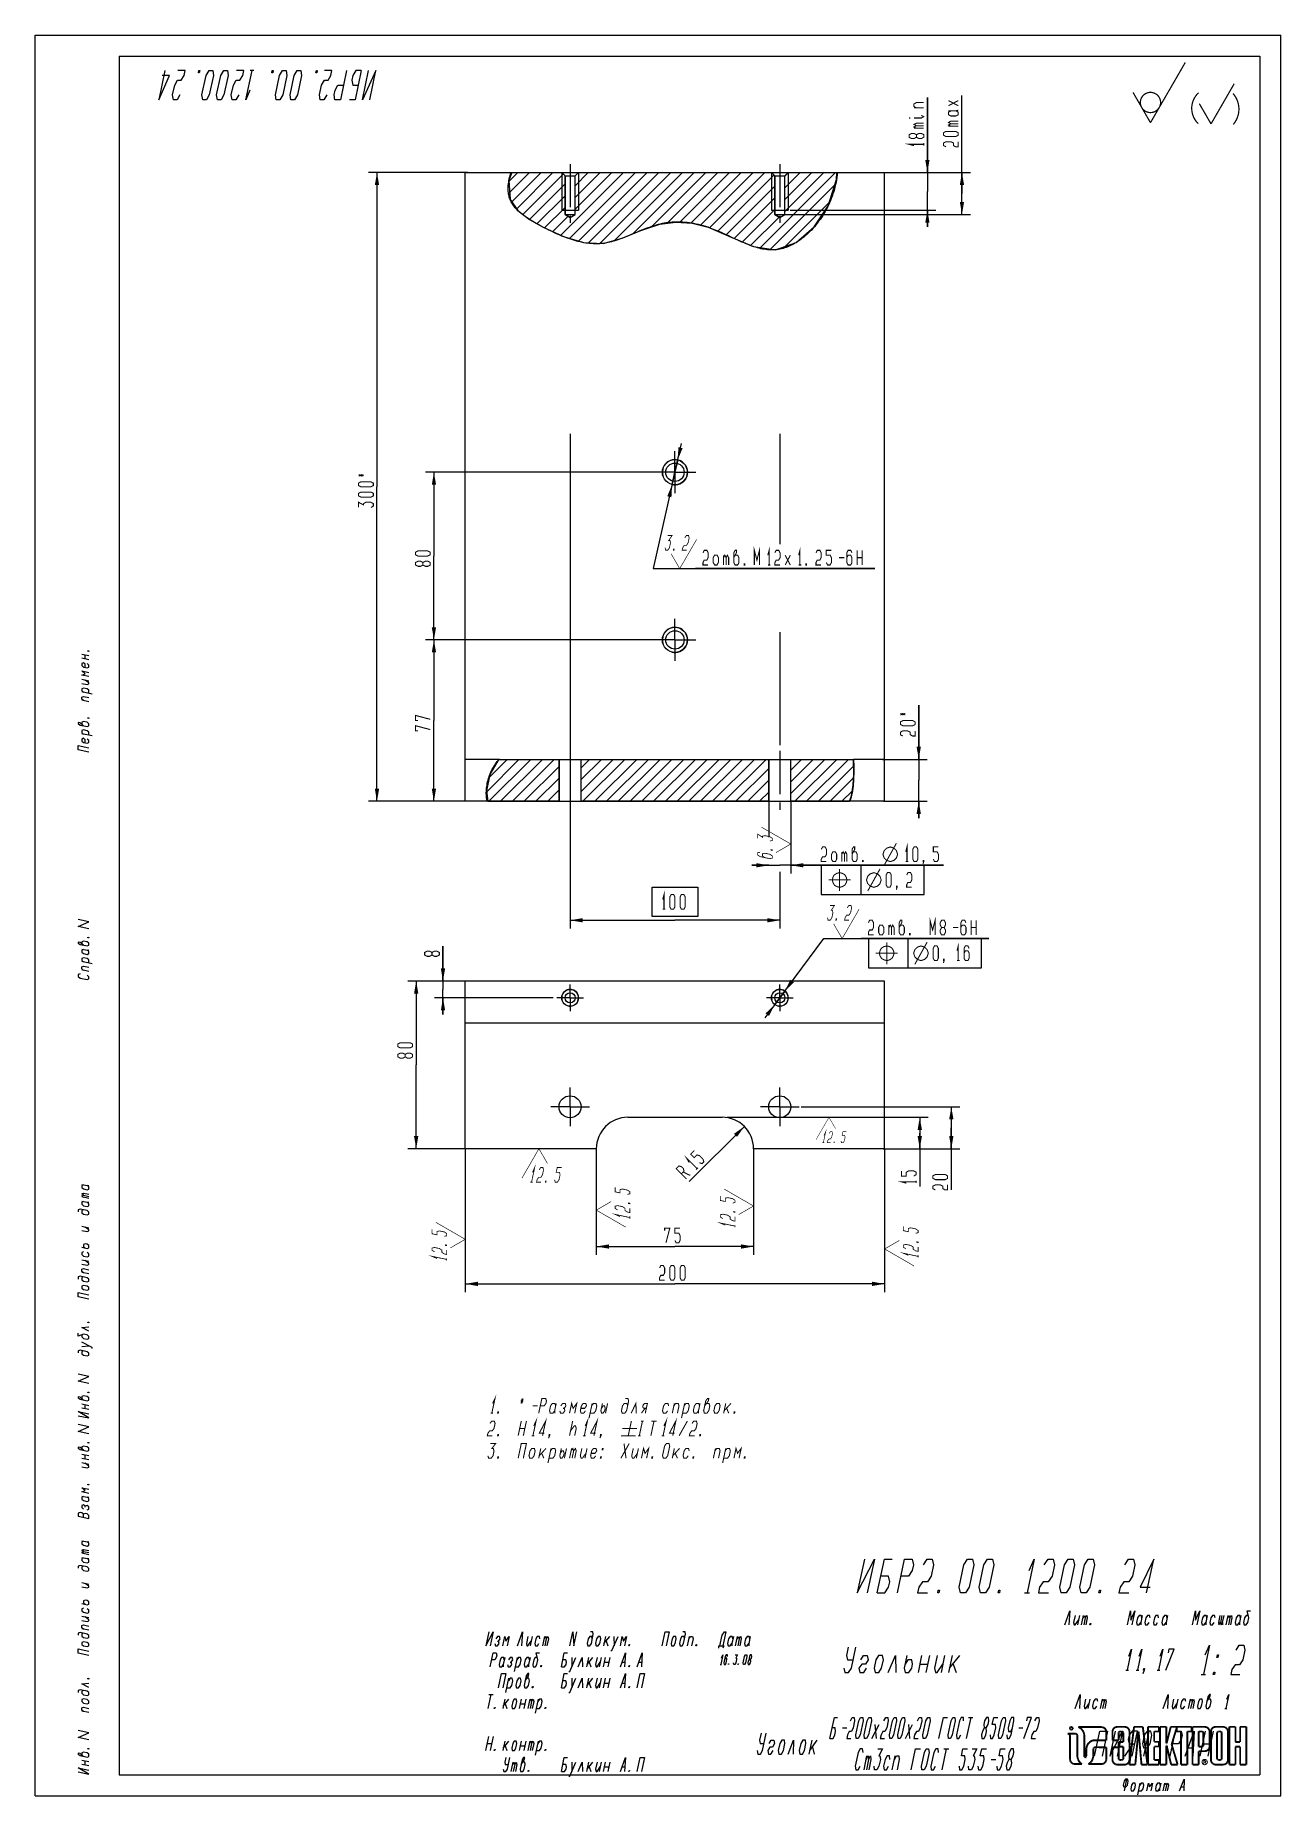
# Model space of a CAD drawing. Header units: millimetres. Extents: x 0 to 297, y 0 to 420.
import ezdxf

# ---------------------------------------------------------------- set-up
doc = ezdxf.new("R2010")
doc.units = ezdxf.units.MM
doc.header["$LTSCALE"] = 27.377778
doc.linetypes.add('CENTER', pattern=[0.6, 0.375, -0.075, 0.075, -0.075])
doc.layers.get('0').update_dxf_attribs({"linetype": 'CONTINUOUS'})
for name, color, linetype in [('ALL_AXIS', 7, 'CONTINUOUS'), ('ALL_DIMENSIONS', 7, 'CONTINUOUS'), ('ALL_ROUND', 7, 'CONTINUOUS'), ('ALL_SURF_FIN', 7, 'CONTINUOUS')]:
    doc.layers.add(name, color=color, linetype=linetype)
doc.styles.get("Standard").update_dxf_attribs({"font": 'txt', "width": 0.7})
doc.dimstyles.new('DIMSTYLE_1', dxfattribs={"dimtxt": 3.5, "dimasz": 3, "dimexe": 0.18, "dimexo": 0.0625, "dimgap": 0.09, "dimtad": 1, "dimdec": 5, "dimlfac": 2, "dimdsep": 46, "dimtxsty": 'STANDARD', "dimblk": '_FILLED', "dimblk1": '_FILLED', "dimblk2": '_FILLED', "dimcen": 0.09, "dimadec": 0, "dimazin": 0, "dimtp": 0.5, "dimtm": 0.5, "dimtfac": 1, "dimtdec": 5, "dimtofl": 0, "dimtmove": 0, "dimatfit": 3, "dimldrblk": '_FILLED', "dimfxl": 1, "dimtolj": 1, "dimarcsym": 0})
doc.dimstyles.new('DIMSTYLE_2', dxfattribs={"dimtxt": 3.5, "dimasz": 3, "dimexe": 0.18, "dimexo": 0.0625, "dimgap": 0.09, "dimtad": 1, "dimlfac": 2, "dimdsep": 46, "dimtxsty": 'STANDARD', "dimblk": '_FILLED', "dimblk1": '_FILLED', "dimblk2": '_FILLED', "dimcen": 0.09, "dimadec": 0, "dimazin": 0, "dimtp": 0.2, "dimtm": 0.2, "dimtfac": 1, "dimtofl": 0, "dimtmove": 0, "dimatfit": 3, "dimldrblk": '_FILLED', "dimfxl": 1, "dimtolj": 1, "dimarcsym": 0})
doc.dimstyles.new('DIMSTYLE_3', dxfattribs={"dimtxt": 3.5, "dimasz": 3, "dimexe": 0.18, "dimexo": 0.0625, "dimgap": 0.09, "dimtad": 1, "dimlfac": 2, "dimdsep": 46, "dimtxsty": 'STANDARD', "dimblk": '_FILLED', "dimblk1": '_FILLED', "dimblk2": '_FILLED', "dimcen": 0.09, "dimadec": 0, "dimazin": 0, "dimtp": 0.5, "dimtm": 0.5, "dimtfac": 1, "dimtofl": 0, "dimtmove": 0, "dimatfit": 3, "dimldrblk": '_FILLED', "dimfxl": 1, "dimtolj": 1, "dimarcsym": 0})
doc.dimstyles.new('DIMSTYLE_4', dxfattribs={"dimtxt": 3.5, "dimasz": 3, "dimexe": 0.18, "dimexo": 0.0625, "dimgap": 0.09, "dimtad": 1, "dimdec": 5, "dimlfac": 2, "dimdsep": 46, "dimtxsty": 'STANDARD', "dimblk": '_FILLED', "dimblk1": '_FILLED', "dimblk2": '_FILLED', "dimcen": 0.09, "dimadec": 0, "dimazin": 0, "dimtp": 0.2, "dimtm": 0.2, "dimtfac": 1, "dimtdec": 5, "dimtofl": 0, "dimtmove": 0, "dimatfit": 3, "dimldrblk": '_FILLED', "dimfxl": 1, "dimtolj": 1, "dimarcsym": 0})
doc.dimstyles.new('DIMSTYLE_5', dxfattribs={"dimtxt": 3.5, "dimasz": 3, "dimexe": 0.18, "dimexo": 0.0625, "dimgap": 0.09, "dimtad": 1, "dimdec": 5, "dimlfac": 2, "dimdsep": 46, "dimtxsty": 'STANDARD', "dimblk": '_FILLED', "dimblk1": '_FILLED', "dimblk2": '_FILLED', "dimcen": 0.09, "dimadec": 0, "dimazin": 0, "dimtp": 0.3, "dimtm": 0.3, "dimtfac": 1, "dimtdec": 5, "dimtofl": 0, "dimtmove": 0, "dimatfit": 3, "dimldrblk": '_FILLED', "dimfxl": 1, "dimtolj": 1, "dimarcsym": 0})
doc.dimstyles.new('DIMSTYLE_6', dxfattribs={"dimtxt": 3.5, "dimasz": 3, "dimexe": 0.18, "dimexo": 0.0625, "dimgap": 0.09, "dimtad": 1, "dimtih": 1, "dimtoh": 1, "dimdec": 5, "dimlfac": 2, "dimdsep": 46, "dimtxsty": 'STANDARD', "dimblk": '_FILLED', "dimblk1": '_FILLED', "dimblk2": '_FILLED', "dimcen": 0.09, "dimadec": 0, "dimazin": 0, "dimtp": 0.2, "dimtm": 0.2, "dimtfac": 1, "dimtdec": 5, "dimtofl": 0, "dimtmove": 0, "dimatfit": 3, "dimldrblk": '_FILLED', "dimfxl": 1, "dimtolj": 1, "dimarcsym": 0})
doc.dimstyles.new('DIMSTYLE_7', dxfattribs={"dimtxt": 3.5, "dimasz": 3, "dimexe": 0.18, "dimexo": 0.0625, "dimgap": 0.09, "dimtad": 1, "dimlfac": 2, "dimdsep": 46, "dimtxsty": 'STANDARD', "dimblk": '_FILLED', "dimblk1": '_FILLED', "dimblk2": '_FILLED', "dimcen": 0.09, "dimadec": 0, "dimazin": 0, "dimtp": 0.3, "dimtm": 0.3, "dimtfac": 1, "dimtofl": 0, "dimtmove": 0, "dimatfit": 3, "dimldrblk": '_FILLED', "dimfxl": 1, "dimtolj": 1, "dimarcsym": 0})
doc.dimstyles.new('DIMSTYLE_8', dxfattribs={"dimtxt": 3.5, "dimasz": 3, "dimexe": 0.18, "dimexo": 0.0625, "dimgap": 0.09, "dimtad": 1, "dimdec": 5, "dimlfac": 2, "dimdsep": 46, "dimtxsty": 'STANDARD', "dimblk": '_FILLED', "dimblk1": '_FILLED', "dimblk2": '_FILLED', "dimcen": 0.09, "dimadec": 0, "dimazin": 0, "dimtp": 0.2, "dimtm": 0.2, "dimtfac": 1, "dimtdec": 5, "dimtofl": 0, "dimtmove": 0, "dimatfit": 3, "dimldrblk": '_FILLED', "dimfxl": 1, "dimtolj": 1, "dimarcsym": 0})
pattern_1 = [(45, (0, 0), (-1.403109, 1.403109), [])]

msp = doc.modelspace()

# ---------------------------------------------------------------- blocks, each defined once
blk = doc.blocks.new('ELEKTRON_BL0', base_point=(267.48, 11.91))
at = {"color": 2, "linetype": 'CONTINUOUS'}
for points, const_width in [([(248.12, 14.83), (246.17, 14.83)], 0.452), ([(246.17, 14.83), (246.29, 14.81)], 0.452), ([(246.29, 14.81), (246.41, 14.78)], 0.452), ([(246.41, 14.78), (246.49, 14.74)], 0.452), ([(246.49, 14.74), (246.56, 14.69)], 0.452), ([(246.56, 14.69), (246.61, 14.62)], 0.452), ([(246.61, 14.62), (246.67, 14.55)], 0.452), ([(246.67, 14.55), (246.71, 14.46)], 0.452), ([(246.7, 16.08), (246.73, 16.21)], 0.452), ([(246.73, 15.95), (246.7, 16.08)], 0.452), ([(246.71, 14.46), (246.75, 14.38)], 0.452), ([(246.73, 16.21), (246.81, 16.33)], 0.452), ([(246.81, 15.84), (246.73, 15.95)], 0.452), ([(246.75, 14.38), (246.75, 8.74)], 0.452), ([(246.81, 16.33), (246.92, 16.4)], 0.452), ([(246.92, 15.76), (246.81, 15.84)], 0.452), ([(246.92, 16.4), (247.05, 16.42)], 0.452), ([(247.05, 15.73), (246.92, 15.76)], 0.452), ([(247.05, 16.42), (247.17, 16.4)], 0.452), ([(247.17, 15.76), (247.05, 15.73)], 0.452), ([(247.17, 16.4), (247.28, 16.33)], 0.452), ([(247.28, 15.84), (247.17, 15.76)], 0.452), ([(247.28, 16.33), (247.37, 16.21)], 0.452), ([(247.37, 15.95), (247.28, 15.84)], 0.452), ([(247.37, 16.21), (247.39, 16.08)], 0.452), ([(247.39, 16.08), (247.37, 15.95)], 0.452), ([(248.19, 14.81), (248.12, 14.83)], 0.452), ([(248.25, 14.77), (248.19, 14.81)], 0.452), ([(248.31, 14.73), (248.25, 14.77)], 0.452), ([(248.37, 14.67), (248.31, 14.73)], 0.452), ([(248.41, 14.6), (248.37, 14.67)], 0.452), ([(248.45, 14.52), (248.41, 14.6)], 0.452), ([(248.48, 14.45), (248.45, 14.52)], 0.452), ([(248.49, 14.38), (248.48, 14.45)], 0.452), ([(248.49, 9.72), (248.49, 14.38)], 0.452), ([(254.23, 16.4), (248.71, 16.4)], 0.452), ([(248.71, 16.4), (248.8, 16.37)], 0.452), ([(248.8, 16.37), (248.88, 16.33)], 0.452), ([(248.88, 16.33), (248.96, 16.28)], 0.452), ([(248.96, 16.28), (249.05, 16.24)], 0.452), ([(249.05, 16.24), (249.13, 16.19)], 0.452), ([(249.13, 16.19), (249.21, 16.13)], 0.452), ([(249.21, 16.13), (249.3, 16.08)], 0.452), ([(249.3, 16.08), (249.38, 16.01)], 0.452), ([(249.38, 16.01), (249.48, 15.92)], 0.452), ([(249.48, 15.92), (249.56, 15.83)], 0.452), ([(249.56, 15.83), (249.64, 15.73)], 0.452), ([(249.64, 15.73), (249.73, 15.63)], 0.452), ([(249.73, 15.63), (249.81, 15.49)], 0.452), ([(249.81, 15.49), (249.9, 15.35)], 0.452), ([(249.9, 15.35), (249.96, 15.2)], 0.452), ([(249.96, 15.2), (250.03, 15.05)], 0.452), ([(250.03, 15.05), (250.08, 14.89)], 0.452), ([(250.08, 14.89), (250.12, 14.74)], 0.452), ([(250.12, 14.74), (250.15, 14.59)], 0.452), ([(250.15, 14.59), (250.16, 14.42)], 0.452), ([(250.16, 14.42), (250.16, 9.7)], 0.452), ([(251.02, 12.35), (251.17, 12.55)], 0.452), ([(251.17, 12.55), (251.34, 12.73)], 0.452), ([(251.34, 12.73), (251.54, 12.88)], 0.452), ([(251.54, 12.88), (251.73, 13)], 0.452), ([(251.73, 13), (251.95, 13.12)], 0.452), ([(251.95, 13.12), (252.17, 13.18)], 0.452), ([(252.17, 13.18), (252.41, 13.24)], 0.452), ([(252.41, 13.24), (252.66, 13.25)], 0.452), ([(252.66, 13.25), (255.4, 13.24)], 0.452), ([(254.47, 16.37), (254.23, 16.4)], 0.452), ([(254.69, 16.3), (254.47, 16.37)], 0.452), ([(254.89, 16.19), (254.69, 16.3)], 0.452), ([(255.07, 16.05), (254.89, 16.19)], 0.452), ([(255.2, 15.88), (255.07, 16.05)], 0.452), ([(255.32, 15.67), (255.2, 15.88)], 0.452), ([(255.39, 15.45), (255.32, 15.67)], 0.452), ([(255.41, 15.21), (255.39, 15.45)], 0.452), ([(255.4, 13.24), (255.41, 15.21)], 0.452), ([(256.9, 15.56), (256.87, 15.34)], 0.452), ([(256.87, 15.34), (256.87, 13.24)], 0.452), ([(256.87, 13.24), (258.33, 13.24)], 0.452), ([(256.97, 15.77), (256.9, 15.56)], 0.452), ([(257.07, 15.96), (256.97, 15.77)], 0.452), ([(257.22, 16.13), (257.07, 15.96)], 0.452), ([(257.39, 16.26), (257.22, 16.13)], 0.452), ([(257.58, 16.37), (257.39, 16.26)], 0.452), ([(257.8, 16.42), (257.58, 16.37)], 0.452), ([(258.03, 16.45), (257.8, 16.42)], 0.452), ([(259.75, 16.45), (258.03, 16.45)], 0.452), ([(258.33, 15.02), (258.36, 15.14)], 0.452), ([(258.33, 13.24), (258.33, 15.02)], 0.452), ([(259.44, 12.81), (258.33, 12.81)], 0.452), ([(258.33, 12.81), (258.33, 11.73)], 0.452), ([(258.36, 15.14), (258.43, 15.24)], 0.452), ([(258.43, 15.24), (258.54, 15.31)], 0.452), ([(258.54, 15.31), (258.68, 15.34)], 0.452), ([(258.68, 15.34), (259.1, 15.34)], 0.452), ([(259.1, 15.34), (259.24, 15.31)], 0.452), ([(259.24, 15.31), (259.35, 15.24)], 0.452), ([(259.35, 15.24), (259.42, 15.14)], 0.452), ([(259.42, 15.14), (259.44, 15.02)], 0.452), ([(259.44, 15.02), (259.44, 12.81)], 0.452), ([(259.99, 16.42), (259.75, 16.45)], 0.452), ([(260.21, 16.37), (259.99, 16.42)], 0.452), ([(260.4, 16.26), (260.21, 16.37)], 0.452), ([(260.57, 16.13), (260.4, 16.26)], 0.452), ([(260.72, 15.96), (260.57, 16.13)], 0.452), ([(260.82, 15.77), (260.72, 15.96)], 0.452), ([(260.89, 15.56), (260.82, 15.77)], 0.452), ([(260.92, 15.34), (260.89, 15.56)], 0.452), ([(262.02, 16.45), (260.9, 7.43)], 0.452), ([(260.92, 8.54), (260.92, 15.34)], 0.452), ([(264.11, 16.45), (262.02, 16.45)], 0.452), ([(262.32, 7.43), (263.02, 15.28)], 0.452), ([(263.02, 15.28), (263.1, 15.28)], 0.452), ([(263.1, 15.28), (263.79, 7.43)], 0.452), ([(265.21, 7.43), (264.11, 16.45)], 0.452), ([(267.96, 16.45), (265.35, 16.45)], 0.452), ([(265.35, 16.45), (265.35, 7.43)], 0.452), ([(266.82, 12.87), (266.82, 15.34)], 0.452), ([(266.82, 15.34), (267.96, 15.34)], 0.452), ([(267.96, 12.87), (266.82, 12.87)], 0.452), ([(267.96, 15.34), (267.96, 16.45)], 0.452), ([(267.96, 11.75), (267.96, 12.87)], 0.452), ([(269.7, 16.45), (268.23, 16.45)], 0.452), ([(268.23, 16.45), (268.23, 7.43)], 0.452), ([(269.7, 12.52), (269.7, 16.45)], 0.452), ([(269.79, 12.52), (269.7, 12.52)], 0.452), ([(270.77, 16.45), (269.79, 12.52)], 0.452), ([(272.26, 16.45), (270.77, 16.45)], 0.452), ([(270.98, 12.25), (272.26, 16.45)], 0.452), ([(275.78, 16.45), (272.18, 16.45)], 0.452), ([(272.18, 16.45), (272.18, 15.34)], 0.452), ([(272.18, 15.34), (273.23, 15.34)], 0.452), ([(273.23, 15.34), (273.23, 7.43)], 0.452), ([(274.71, 7.43), (274.71, 15.34)], 0.452), ([(274.71, 15.34), (275.78, 15.34)], 0.452), ([(275.78, 15.34), (275.78, 16.45)], 0.452), ([(278.85, 16.45), (275.96, 16.45)], 0.452), ([(275.96, 16.45), (275.96, 7.43)], 0.452), ([(277.43, 15.34), (278.21, 15.34)], 0.452), ([(277.43, 11.71), (277.43, 15.34)], 0.452), ([(278.21, 15.34), (278.33, 15.31)], 0.452), ([(278.33, 15.31), (278.45, 15.24)], 0.452), ([(278.45, 15.24), (278.51, 15.14)], 0.452), ([(278.51, 15.14), (278.54, 15.02)], 0.452), ([(278.54, 15.02), (278.54, 12.05)], 0.452), ([(279.08, 16.42), (278.85, 16.45)], 0.452), ([(279.31, 16.37), (279.08, 16.42)], 0.452), ([(279.5, 16.26), (279.31, 16.37)], 0.452), ([(279.67, 16.13), (279.5, 16.26)], 0.452), ([(279.82, 15.96), (279.67, 16.13)], 0.452), ([(279.92, 15.77), (279.82, 15.96)], 0.452), ([(279.99, 15.56), (279.92, 15.77)], 0.452), ([(280.02, 15.34), (279.99, 15.56)], 0.452), ([(280.02, 11.71), (280.02, 15.34)], 0.452), ([(280.38, 15.56), (280.35, 15.34)], 0.452), ([(280.35, 15.34), (280.35, 8.54)], 0.452), ([(280.45, 15.77), (280.38, 15.56)], 0.452), ([(280.54, 15.96), (280.45, 15.77)], 0.452), ([(280.7, 16.13), (280.54, 15.96)], 0.452), ([(280.86, 16.26), (280.7, 16.13)], 0.452), ([(281.06, 16.37), (280.86, 16.26)], 0.452), ([(281.28, 16.42), (281.06, 16.37)], 0.452), ([(281.5, 16.45), (281.28, 16.42)], 0.452), ([(283.24, 16.45), (281.5, 16.45)], 0.452), ([(281.82, 15.02), (281.85, 15.14)], 0.452), ([(281.82, 8.86), (281.82, 15.02)], 0.452), ([(281.85, 15.14), (281.92, 15.24)], 0.452), ([(281.92, 15.24), (282.03, 15.31)], 0.452), ([(282.03, 15.31), (282.16, 15.34)], 0.452), ([(282.16, 15.34), (282.59, 15.34)], 0.452), ([(282.59, 15.34), (282.71, 15.31)], 0.452), ([(282.71, 15.31), (282.82, 15.24)], 0.452), ([(282.82, 15.24), (282.89, 15.14)], 0.452), ([(282.89, 15.14), (282.92, 15.02)], 0.452), ([(282.92, 15.02), (282.92, 8.86)], 0.452), ([(283.48, 16.42), (283.24, 16.45)], 0.452), ([(283.7, 16.37), (283.48, 16.42)], 0.452), ([(283.89, 16.26), (283.7, 16.37)], 0.452), ([(284.06, 16.13), (283.89, 16.26)], 0.452), ([(284.21, 15.96), (284.06, 16.13)], 0.452), ([(284.31, 15.77), (284.21, 15.96)], 0.452), ([(284.38, 15.56), (284.31, 15.77)], 0.452), ([(284.41, 15.34), (284.38, 15.56)], 0.452), ([(284.41, 8.54), (284.41, 15.34)], 0.452), ([(286.2, 16.45), (284.73, 16.45)], 0.452), ([(284.73, 16.45), (284.73, 7.43)], 0.452), ([(286.2, 12.82), (286.2, 16.45)], 0.452), ([(287.31, 12.82), (286.2, 12.82)], 0.452), ([(288.79, 16.45), (287.31, 16.45)], 0.452), ([(287.31, 16.45), (287.31, 12.82)], 0.452), ([(288.79, 7.43), (288.79, 16.45)], 0.452), ([(246.75, 8.74), (246.78, 8.5)], 0.452), ([(246.78, 8.5), (246.85, 8.28)], 0.452), ([(246.85, 8.28), (246.95, 8.07)], 0.452), ([(248.49, 9.56), (248.49, 9.72)], 0.452), ([(248.5, 9.4), (248.49, 9.56)], 0.452), ([(248.52, 9.24), (248.5, 9.4)], 0.452), ([(248.55, 9.08), (248.52, 9.24)], 0.452), ([(248.59, 8.93), (248.55, 9.08)], 0.452), ([(248.63, 8.76), (248.59, 8.93)], 0.452), ([(248.69, 8.61), (248.63, 8.76)], 0.452), ([(248.76, 8.46), (248.69, 8.61)], 0.452), ([(248.84, 8.32), (248.76, 8.46)], 0.452), ([(248.92, 8.18), (248.84, 8.32)], 0.452), ([(249.01, 8.06), (248.92, 8.18)], 0.452), ([(250.16, 9.7), (250.16, 9.64)], 0.452), ([(250.16, 9.64), (250.16, 9.57)], 0.452), ([(250.16, 9.57), (250.17, 9.5)], 0.452), ([(250.17, 9.5), (250.17, 9.43)], 0.452), ([(250.17, 9.43), (250.19, 9.36)], 0.452), ([(250.19, 9.36), (250.2, 9.29)], 0.452), ([(250.2, 9.29), (250.23, 9.24)], 0.452), ([(250.23, 9.24), (250.26, 9.18)], 0.452), ([(250.26, 9.18), (250.3, 9.15)], 0.452), ([(250.3, 9.15), (250.38, 9.14)], 0.452), ([(250.38, 9.14), (250.46, 9.15)], 0.452), ([(250.46, 9.15), (250.52, 9.18)], 0.452), ([(250.52, 9.18), (250.56, 9.25)], 0.452), ([(250.56, 9.25), (250.59, 9.33)], 0.452), ([(250.59, 9.33), (250.6, 9.43)], 0.452), ([(250.6, 9.43), (250.62, 9.53)], 0.452), ([(250.62, 9.53), (250.63, 9.63)], 0.452), ([(250.63, 11.02), (250.65, 11.2)], 0.452), ([(250.63, 10.88), (250.63, 11.02)], 0.452), ([(250.65, 10.74), (250.63, 10.88)], 0.452), ([(250.63, 10.04), (250.65, 10.18)], 0.452), ([(250.63, 9.9), (250.63, 10.04)], 0.452), ([(250.63, 9.82), (250.63, 9.9)], 0.452), ([(250.63, 9.72), (250.63, 9.82)], 0.452), ([(250.63, 9.63), (250.63, 9.72)], 0.452), ([(250.65, 11.2), (250.66, 11.38)], 0.452), ([(250.65, 10.6), (250.65, 10.74)], 0.452), ([(250.65, 10.46), (250.65, 10.6)], 0.452), ([(250.65, 10.32), (250.65, 10.46)], 0.452), ([(250.65, 10.18), (250.65, 10.32)], 0.452), ([(250.66, 11.38), (250.69, 11.54)], 0.452), ([(250.69, 11.54), (250.73, 11.71)], 0.452), ([(250.73, 11.71), (250.78, 11.88)], 0.452), ([(250.78, 11.88), (250.85, 12.03)], 0.452), ([(250.85, 12.03), (250.92, 12.2)], 0.452), ([(250.92, 12.2), (251.02, 12.35)], 0.452), ([(251.74, 8.06), (251.85, 8.18)], 0.452), ([(251.85, 8.18), (251.94, 8.32)], 0.452), ([(251.94, 8.32), (252.04, 8.49)], 0.452), ([(252.04, 8.49), (252.11, 8.63)], 0.452), ([(252.11, 8.63), (252.15, 8.78)], 0.452), ([(252.15, 8.78), (252.19, 8.93)], 0.452), ([(252.19, 8.93), (252.23, 9.1)], 0.452), ([(252.23, 9.1), (252.26, 9.27)], 0.452), ([(252.26, 9.27), (252.27, 9.43)], 0.452), ([(252.27, 9.43), (252.29, 9.6)], 0.452), ([(252.29, 9.6), (252.3, 9.77)], 0.452), ([(252.3, 11.07), (252.31, 11.16)], 0.452), ([(252.3, 10.92), (252.3, 11.07)], 0.452), ([(252.3, 10.77), (252.3, 10.92)], 0.452), ([(252.3, 10.63), (252.3, 10.77)], 0.452), ([(252.3, 10.47), (252.3, 10.63)], 0.452), ([(252.3, 10.32), (252.3, 10.47)], 0.452), ([(252.3, 10.18), (252.3, 10.32)], 0.452), ([(252.3, 10.03), (252.3, 10.18)], 0.452), ([(252.3, 9.88), (252.3, 10.03)], 0.452), ([(252.3, 9.77), (252.3, 9.88)], 0.452), ([(252.31, 11.16), (252.33, 11.24)], 0.452), ([(252.33, 11.24), (252.36, 11.32)], 0.452), ([(252.36, 11.32), (252.4, 11.41)], 0.452), ([(252.4, 11.41), (252.44, 11.48)], 0.452), ([(252.44, 11.48), (252.49, 11.53)], 0.452), ([(252.49, 11.53), (252.58, 11.57)], 0.452), ([(252.58, 11.57), (252.66, 11.59)], 0.452), ([(252.66, 11.59), (255.4, 11.57)], 0.452), ([(255.32, 8.28), (255.2, 8.07)], 0.452), ([(255.39, 8.5), (255.32, 8.28)], 0.452), ([(255.41, 8.74), (255.39, 8.5)], 0.452), ([(255.4, 11.57), (255.41, 8.74)], 0.452), ([(258.33, 11.57), (256.87, 11.57)], 0.452), ([(256.87, 11.57), (256.87, 8.54)], 0.452), ([(256.87, 8.54), (256.9, 8.32)], 0.452), ([(256.9, 8.32), (256.97, 8.11)], 0.452), ([(258.33, 11.73), (259.44, 11.71)], 0.452), ([(258.33, 8.86), (258.33, 11.57)], 0.452), ([(258.36, 8.74), (258.33, 8.86)], 0.452), ([(258.43, 8.64), (258.36, 8.74)], 0.452), ([(258.54, 8.57), (258.43, 8.64)], 0.452), ([(258.68, 8.54), (258.54, 8.57)], 0.452), ([(259.1, 8.54), (258.68, 8.54)], 0.452), ([(259.24, 8.57), (259.1, 8.54)], 0.452), ([(259.35, 8.64), (259.24, 8.57)], 0.452), ([(259.42, 8.74), (259.35, 8.64)], 0.452), ([(259.44, 8.86), (259.42, 8.74)], 0.452), ([(259.44, 11.71), (259.44, 8.86)], 0.452), ([(260.82, 8.11), (260.89, 8.32)], 0.452), ([(260.89, 8.32), (260.92, 8.54)], 0.452), ([(266.82, 8.54), (266.82, 11.75)], 0.452), ([(266.82, 11.75), (267.96, 11.75)], 0.452), ([(267.96, 8.54), (266.82, 8.54)], 0.452), ([(267.96, 7.43), (267.96, 8.54)], 0.452), ([(269.7, 7.43), (269.7, 11.98)], 0.452), ([(269.7, 11.98), (269.79, 11.98)], 0.452), ([(269.79, 11.98), (270.86, 7.43)], 0.452), ([(272.41, 7.43), (270.98, 12.25)], 0.452), ([(278.21, 11.71), (277.43, 11.71)], 0.452), ([(277.43, 7.43), (277.43, 10.63)], 0.452), ([(277.43, 10.63), (278.85, 10.63)], 0.452), ([(278.33, 11.74), (278.21, 11.71)], 0.452), ([(278.45, 11.81), (278.33, 11.74)], 0.452), ([(278.31, 8.43), (278.25, 8.32)], 0.151), ([(278.51, 11.92), (278.45, 11.81)], 0.452), ([(278.39, 8.54), (278.31, 8.43)], 0.151), ([(278.32, 8.28), (278.38, 8.39)], 0.151), ([(278.54, 12.05), (278.51, 11.92)], 0.452), ([(278.38, 8.39), (278.45, 8.47)], 0.151), ([(278.49, 8.63), (278.39, 8.54)], 0.151), ([(278.45, 8.47), (278.54, 8.54)], 0.151), ([(278.61, 8.68), (278.49, 8.63)], 0.151), ([(278.54, 8.54), (278.64, 8.61)], 0.151), ([(278.58, 7.65), (278.58, 8.46)], 0.151), ([(278.58, 8.46), (278.96, 8.46)], 0.151), ([(278.72, 8.72), (278.61, 8.68)], 0.151), ([(278.64, 8.61), (278.75, 8.64)], 0.151), ([(278.68, 8.36), (278.68, 8.1)], 0.151), ([(278.93, 8.36), (278.68, 8.36)], 0.151), ([(278.85, 10.63), (279.08, 10.66)], 0.452), ([(278.86, 8.74), (278.72, 8.72)], 0.151), ([(278.75, 8.64), (278.86, 8.65)], 0.151), ([(279, 8.72), (278.86, 8.74)], 0.151), ([(278.86, 8.65), (278.99, 8.64)], 0.151), ([(279.08, 10.66), (279.31, 10.71)], 0.452), ([(278.97, 8.35), (278.93, 8.36)], 0.151), ([(278.96, 8.46), (279.04, 8.45)], 0.151), ([(279.02, 8.32), (278.97, 8.35)], 0.151), ([(278.99, 8.64), (279.1, 8.61)], 0.151), ([(279.13, 8.68), (279, 8.72)], 0.151), ([(279.04, 8.45), (279.11, 8.39)], 0.151), ([(279.1, 8.61), (279.2, 8.54)], 0.151), ([(279.11, 8.39), (279.17, 8.32)], 0.151), ([(279.24, 8.63), (279.13, 8.68)], 0.151), ([(279.31, 10.71), (279.5, 10.82)], 0.452), ([(279.2, 8.54), (279.29, 8.47)], 0.151), ([(279.35, 8.54), (279.24, 8.63)], 0.151), ([(279.29, 8.47), (279.36, 8.39)], 0.151), ([(279.43, 8.43), (279.35, 8.54)], 0.151), ([(279.5, 10.82), (279.67, 10.95)], 0.452), ([(279.36, 8.39), (279.42, 8.28)], 0.151), ([(279.49, 8.32), (279.43, 8.43)], 0.151), ([(279.67, 10.95), (279.82, 11.11)], 0.452), ([(279.82, 11.11), (279.92, 11.29)], 0.452), ([(279.92, 11.29), (279.99, 11.5)], 0.452), ([(279.99, 11.5), (280.02, 11.71)], 0.452), ([(280.35, 8.54), (280.38, 8.32)], 0.452), ([(280.38, 8.32), (280.45, 8.11)], 0.452), ([(281.85, 8.74), (281.82, 8.86)], 0.452), ([(281.92, 8.64), (281.85, 8.74)], 0.452), ([(282.03, 8.57), (281.92, 8.64)], 0.452), ([(282.16, 8.54), (282.03, 8.57)], 0.452), ([(282.59, 8.54), (282.16, 8.54)], 0.452), ([(282.71, 8.57), (282.59, 8.54)], 0.452), ([(282.82, 8.64), (282.71, 8.57)], 0.452), ([(282.89, 8.74), (282.82, 8.64)], 0.452), ([(282.92, 8.86), (282.89, 8.74)], 0.452), ([(284.31, 8.11), (284.38, 8.32)], 0.452), ([(284.38, 8.32), (284.41, 8.54)], 0.452), ([(286.2, 7.43), (286.2, 11.71)], 0.452), ([(286.2, 11.71), (287.31, 11.71)], 0.452), ([(287.31, 11.71), (287.31, 7.43)], 0.452), ([(246.95, 8.07), (247.09, 7.9)], 0.452), ([(247.09, 7.9), (247.27, 7.76)], 0.452), ([(247.27, 7.76), (247.46, 7.65)], 0.452), ([(247.46, 7.65), (247.68, 7.58)], 0.452), ([(247.68, 7.58), (247.92, 7.56)], 0.452), ([(247.92, 7.56), (249.6, 7.57)], 0.452), ([(249.1, 7.94), (249.01, 8.06)], 0.452), ([(249.21, 7.83), (249.1, 7.94)], 0.452), ([(249.33, 7.74), (249.21, 7.83)], 0.452), ([(249.46, 7.65), (249.33, 7.74)], 0.452), ([(249.6, 7.57), (249.46, 7.65)], 0.452), ([(251.1, 7.57), (251.26, 7.65)], 0.452), ([(254.23, 7.56), (251.1, 7.57)], 0.452), ([(251.26, 7.65), (251.4, 7.74)], 0.452), ([(251.4, 7.74), (251.52, 7.83)], 0.452), ([(251.52, 7.83), (251.63, 7.93)], 0.452), ([(251.63, 7.93), (251.74, 8.06)], 0.452), ([(254.47, 7.58), (254.23, 7.56)], 0.452), ([(254.69, 7.65), (254.47, 7.58)], 0.452), ([(254.89, 7.76), (254.69, 7.65)], 0.452), ([(255.07, 7.9), (254.89, 7.76)], 0.452), ([(255.2, 8.07), (255.07, 7.9)], 0.452), ([(256.97, 8.11), (257.07, 7.92)], 0.452), ([(257.07, 7.92), (257.22, 7.76)], 0.452), ([(257.22, 7.76), (257.39, 7.62)], 0.452), ([(257.39, 7.62), (257.58, 7.51)], 0.452), ([(257.58, 7.51), (257.8, 7.46)], 0.452), ([(257.8, 7.46), (258.03, 7.43)], 0.452), ([(258.03, 7.43), (259.75, 7.43)], 0.452), ([(259.75, 7.43), (259.99, 7.46)], 0.452), ([(259.99, 7.46), (260.21, 7.51)], 0.452), ([(260.21, 7.51), (260.4, 7.62)], 0.452), ([(260.4, 7.62), (260.57, 7.76)], 0.452), ([(260.57, 7.76), (260.72, 7.92)], 0.452), ([(260.72, 7.92), (260.82, 8.11)], 0.452), ([(260.9, 7.43), (262.32, 7.43)], 0.452), ([(263.79, 7.43), (265.21, 7.43)], 0.452), ([(265.35, 7.43), (267.96, 7.43)], 0.452), ([(268.23, 7.43), (269.7, 7.43)], 0.452), ([(270.86, 7.43), (272.41, 7.43)], 0.452), ([(273.23, 7.43), (274.71, 7.43)], 0.452), ([(275.96, 7.43), (277.43, 7.43)], 0.452), ([(278.21, 8.19), (278.2, 8.06)], 0.151), ([(278.2, 8.06), (278.21, 7.92)], 0.151), ([(278.25, 8.32), (278.21, 8.19)], 0.151), ([(278.21, 7.92), (278.25, 7.79)], 0.151), ([(278.25, 7.79), (278.31, 7.67)], 0.151), ([(278.28, 8.06), (278.29, 8.17)], 0.151), ([(278.29, 7.93), (278.28, 8.06)], 0.151), ([(278.29, 8.17), (278.32, 8.28)], 0.151), ([(278.32, 7.82), (278.29, 7.93)], 0.151), ([(278.31, 7.67), (278.39, 7.57)], 0.151), ([(278.38, 7.72), (278.32, 7.82)], 0.151), ([(278.45, 7.64), (278.38, 7.72)], 0.151), ([(278.39, 7.57), (278.49, 7.49)], 0.151), ([(278.54, 7.56), (278.45, 7.64)], 0.151), ([(278.49, 7.49), (278.61, 7.43)], 0.151), ([(278.64, 7.5), (278.54, 7.56)], 0.151), ([(278.68, 7.65), (278.58, 7.65)], 0.151), ([(278.61, 7.43), (278.72, 7.39)], 0.151), ([(278.75, 7.47), (278.64, 7.5)], 0.151), ([(278.68, 8.1), (278.93, 8.1)], 0.151), ([(278.93, 8), (278.68, 8)], 0.151), ([(278.68, 8), (278.68, 7.65)], 0.151), ([(278.72, 7.39), (278.86, 7.37)], 0.151), ([(278.86, 7.46), (278.75, 7.47)], 0.151), ([(278.99, 7.47), (278.86, 7.46)], 0.151), ([(278.86, 7.37), (279, 7.39)], 0.151), ([(278.93, 8.1), (278.99, 8.11)], 0.151), ([(278.99, 7.99), (278.93, 8)], 0.151), ([(278.99, 8.11), (279.02, 8.14)], 0.151), ([(279.03, 7.96), (278.99, 7.99)], 0.151), ([(279.1, 7.5), (278.99, 7.47)], 0.151), ([(279, 7.39), (279.13, 7.43)], 0.151), ([(279.04, 8.29), (279.02, 8.32)], 0.151), ([(279.02, 8.14), (279.04, 8.18)], 0.151), ([(279.04, 7.92), (279.03, 7.96)], 0.151), ([(279.06, 8.24), (279.04, 8.29)], 0.151), ([(279.04, 8.18), (279.06, 8.24)], 0.151), ([(279.06, 7.88), (279.04, 7.92)], 0.151), ([(279.11, 8.07), (279.06, 8.04)], 0.151), ([(279.06, 8.04), (279.11, 8.01)], 0.151), ([(279.06, 7.75), (279.06, 7.88)], 0.151), ([(279.06, 7.72), (279.06, 7.75)], 0.151), ([(279.06, 7.69), (279.06, 7.72)], 0.151), ([(279.06, 7.67), (279.06, 7.69)], 0.151), ([(279.07, 7.65), (279.06, 7.67)], 0.151), ([(279.2, 7.65), (279.07, 7.65)], 0.151), ([(279.2, 7.56), (279.1, 7.5)], 0.151), ([(279.14, 8.11), (279.11, 8.07)], 0.151), ([(279.11, 8.01), (279.14, 7.97)], 0.151), ([(279.13, 7.43), (279.24, 7.49)], 0.151), ([(279.17, 8.18), (279.14, 8.11)], 0.151), ([(279.14, 7.97), (279.17, 7.93)], 0.151), ([(279.17, 8.32), (279.18, 8.25)], 0.151), ([(279.18, 8.25), (279.17, 8.18)], 0.151), ([(279.17, 7.93), (279.17, 7.88)], 0.151), ([(279.17, 7.88), (279.17, 7.75)], 0.151), ([(279.17, 7.75), (279.17, 7.71)], 0.151), ([(279.17, 7.71), (279.18, 7.68)], 0.151), ([(279.18, 7.68), (279.18, 7.67)], 0.151), ([(279.18, 7.67), (279.2, 7.65)], 0.151), ([(279.29, 7.64), (279.2, 7.56)], 0.151), ([(279.24, 7.49), (279.35, 7.57)], 0.151), ([(279.36, 7.72), (279.29, 7.64)], 0.151), ([(279.35, 7.57), (279.43, 7.67)], 0.151), ([(279.42, 7.82), (279.36, 7.72)], 0.151), ([(279.42, 8.28), (279.45, 8.17)], 0.151), ([(279.45, 7.93), (279.42, 7.82)], 0.151), ([(279.43, 7.67), (279.49, 7.79)], 0.151), ([(279.45, 8.17), (279.46, 8.06)], 0.151), ([(279.46, 8.06), (279.45, 7.93)], 0.151), ([(279.53, 8.19), (279.49, 8.32)], 0.151), ([(279.49, 7.79), (279.53, 7.92)], 0.151), ([(279.54, 8.06), (279.53, 8.19)], 0.151), ([(279.53, 7.92), (279.54, 8.06)], 0.151), ([(280.45, 8.11), (280.54, 7.92)], 0.452), ([(280.54, 7.92), (280.7, 7.76)], 0.452), ([(280.7, 7.76), (280.86, 7.62)], 0.452), ([(280.86, 7.62), (281.06, 7.51)], 0.452), ([(281.06, 7.51), (281.28, 7.46)], 0.452), ([(281.28, 7.46), (281.5, 7.43)], 0.452), ([(281.5, 7.43), (283.24, 7.43)], 0.452), ([(283.24, 7.43), (283.48, 7.46)], 0.452), ([(283.48, 7.46), (283.7, 7.51)], 0.452), ([(283.7, 7.51), (283.89, 7.62)], 0.452), ([(283.89, 7.62), (284.06, 7.76)], 0.452), ([(284.06, 7.76), (284.21, 7.92)], 0.452), ([(284.21, 7.92), (284.31, 8.11)], 0.452), ([(284.73, 7.43), (286.2, 7.43)], 0.452), ([(287.31, 7.43), (288.79, 7.43)], 0.452)]:
    blk.add_lwpolyline(points, dxfattribs=dict(at, const_width=const_width))
blk = doc.blocks.new('_FILLED')
at = {"color": 0, "linetype": 'BYBLOCK'}
blk.add_solid([(0, 0), (-1, 0.17), (-1, -0.17)], dxfattribs=at)
blk = doc.blocks.new('*D0')
at = {"layer": 'ALL_DIMENSIONS', "color": 2, "linetype": 'CONTINUOUS'}
for p, q in [((102.54, 154.36), (102.54, 120.12)), ((202.54, 154.36), (202.54, 120.12)), ((102.54, 122.12), (152.54, 122.12)), ((202.54, 122.12), (152.54, 122.12))]:
    blk.add_line(p, q, dxfattribs=at)
at = {"layer": 'ALL_DIMENSIONS', "color": 2, "linetype": 'CONTINUOUS', "xscale": 3, "yscale": 3, "zscale": 3, "rotation": 180}
blk.add_blockref('_FILLED', (102.54, 122.12), dxfattribs=at)
at = {"layer": 'ALL_DIMENSIONS', "color": 2, "linetype": 'CONTINUOUS', "xscale": 3, "yscale": 3, "zscale": 3}
blk.add_blockref('_FILLED', (202.54, 122.12), dxfattribs=at)
blk = doc.blocks.new('SF2_BL1', base_point=(206.53, 131.13))
at = {"layer": 'ALL_SURF_FIN', "color": 2, "linetype": 'CONTINUOUS'}
for points, const_width in [([(209.94, 134.19), (210.52, 134.33), (210.52, 134.85), (209.94, 135.24), (208.77, 135.49), (208.19, 135.35), (208.19, 134.56), (207.02, 134.81), (207.02, 135.86)], 0.194), ([(202.54, 130.45), (206.06, 132.48)], 0.146), ([(202.54, 130.45), (209.55, 126.4)], 0.146), ([(207.61, 130.49), (207.02, 130.87), (207.02, 131.4), (207.61, 131.54), (208.77, 131.29), (209.36, 130.9), (209.36, 130.38), (209.94, 129.99), (210.52, 129.87), (210.52, 130.92)], 0.194), ([(210.52, 132.1), (210.52, 131.97), (210.23, 132.03), (210.23, 132.16), (210.52, 132.1)], 0.194), ([(208.19, 128.92), (207.02, 129.43), (210.52, 128.68)], 0.194), ([(210.52, 128.42), (210.52, 128.95)], 0.194)]:
    blk.add_lwpolyline(points, dxfattribs=dict(at, const_width=const_width))
blk = doc.blocks.new('SF1_BL2', base_point=(98.59, 132.24))
at = {"layer": 'ALL_SURF_FIN', "color": 2, "linetype": 'CONTINUOUS'}
for points, const_width in [([(97.55, 133.46), (98.13, 133.59), (98.13, 134.12), (97.55, 134.51), (96.38, 134.75), (95.8, 134.62), (95.8, 133.83), (94.63, 134.08), (94.63, 135.13)], 0.194), ([(102.54, 132.75), (95.53, 136.8)], 0.146), ([(95.22, 129.75), (94.63, 130.14), (94.63, 130.66), (95.22, 130.8), (96.38, 130.55), (96.97, 130.17), (96.97, 129.64), (97.55, 129.26), (98.13, 129.13), (98.13, 130.18)], 0.194), ([(98.13, 131.36), (98.13, 131.23), (97.84, 131.29), (97.84, 131.43), (98.13, 131.36)], 0.194), ([(102.54, 132.75), (99.01, 130.71)], 0.146), ([(95.8, 128.18), (94.63, 128.69), (98.13, 127.95)], 0.194), ([(98.13, 127.69), (98.13, 128.21)], 0.194)]:
    blk.add_lwpolyline(points, dxfattribs=dict(at, const_width=const_width))
blk = doc.blocks.new('*D1')
at = {"layer": 'ALL_DIMENSIONS', "color": 2, "linetype": 'CONTINUOUS'}
for p, q in [((210.67, 247.25), (210.67, 260.17)), ((210.67, 260.17), (210.67, 242.25)), ((202.07, 247.25), (212.67, 247.25)), ((210.67, 233.25), (210.67, 242.25)), ((202.31, 237.25), (212.67, 237.25)), ((210.67, 237.25), (210.67, 233.25))]:
    blk.add_line(p, q, dxfattribs=at)
at = {"layer": 'ALL_DIMENSIONS', "color": 2, "linetype": 'CONTINUOUS', "xscale": 3, "yscale": 3, "zscale": 3}
for p, rotation in [((210.67, 247.25), 270), ((210.67, 237.25), 90)]:
    blk.add_blockref('_FILLED', p, dxfattribs=dict(at, rotation=rotation))
blk = doc.blocks.new('*D2')
at = {"layer": 'ALL_DIMENSIONS', "color": 2, "linetype": 'CONTINUOUS'}
for p, q in [((103.14, 387.25), (79.49, 387.25)), ((81.49, 387.25), (81.49, 312.25)), ((81.49, 237.25), (81.49, 312.25)), ((102.76, 237.25), (79.49, 237.25))]:
    blk.add_line(p, q, dxfattribs=at)
at = {"layer": 'ALL_DIMENSIONS', "color": 2, "linetype": 'CONTINUOUS', "xscale": 3, "yscale": 3, "zscale": 3}
for p, rotation in [((81.49, 387.25), 90), ((81.49, 237.25), 270)]:
    blk.add_blockref('_FILLED', p, dxfattribs=dict(at, rotation=rotation))
blk = doc.blocks.new('*D3')
at = {"layer": 'ALL_DIMENSIONS', "color": 2, "linetype": 'CONTINUOUS'}
for p, q in [((182.65, 164.36), (220.44, 164.36)), ((218.44, 164.36), (218.44, 159.36)), ((218.44, 154.36), (218.44, 159.36)), ((218.44, 159.36), (218.44, 144.53)), ((202.2, 154.36), (220.44, 154.36))]:
    blk.add_line(p, q, dxfattribs=at)
at = {"layer": 'ALL_DIMENSIONS', "color": 2, "linetype": 'CONTINUOUS', "xscale": 3, "yscale": 3, "zscale": 3}
for p, rotation in [((218.44, 164.36), 90), ((218.44, 154.36), 270)]:
    blk.add_blockref('_FILLED', p, dxfattribs=dict(at, rotation=rotation))
blk = doc.blocks.new('*D4')
at = {"layer": 'ALL_DIMENSIONS', "color": 2, "linetype": 'CONTINUOUS'}
for p, q in [((174.91, 237.2), (174.91, 228.7)), ((180.16, 237.46), (180.16, 219.98)), ((174.91, 221.98), (170.91, 221.98)), ((170.91, 221.98), (177.54, 221.98)), ((216.6, 221.98), (177.54, 221.98)), ((180.16, 221.98), (216.6, 221.98))]:
    blk.add_line(p, q, dxfattribs=at)
at = {"layer": 'ALL_DIMENSIONS', "color": 2, "linetype": 'CONTINUOUS', "xscale": 3, "yscale": 3, "zscale": 3}
blk.add_blockref('_FILLED', (174.91, 221.98), dxfattribs=at)
at = {"layer": 'ALL_DIMENSIONS', "color": 2, "linetype": 'CONTINUOUS', "xscale": 3, "yscale": 3, "zscale": 3, "rotation": 180}
blk.add_blockref('_FILLED', (180.16, 221.98), dxfattribs=at)
blk = doc.blocks.new('SF8_BL3', base_point=(176.21, 227.32))
at = {"layer": 'ALL_SURF_FIN', "color": 2, "linetype": 'CONTINUOUS'}
for points, const_width in [([(180.16, 227.05), (173.16, 231.09)], 0.146), ([(172.26, 228.37), (172.26, 229.42), (173.42, 228.65), (173.42, 228.91), (174.01, 229.05), (175.17, 228.8), (175.76, 228.41), (175.76, 227.89), (175.17, 227.75)], 0.194), ([(180.16, 227.05), (176.64, 225.01)], 0.146), ([(172.84, 225.1), (172.26, 224.96), (172.26, 224.43), (172.84, 224.05), (175.17, 223.55), (175.76, 223.69), (175.76, 224.21), (175.17, 224.6), (174.01, 224.85), (173.42, 224.71), (173.42, 224.19), (174.01, 223.8)], 0.194), ([(175.76, 225.66), (175.76, 225.53), (175.47, 225.59), (175.47, 225.72), (175.76, 225.66)], 0.194)]:
    blk.add_lwpolyline(points, dxfattribs=dict(at, const_width=const_width))
blk = doc.blocks.new('*D5')
at = {"layer": 'ALL_DIMENSIONS', "color": 2, "linetype": 'CONTINUOUS'}
for p, q in [((127.54, 324.92), (127.54, 206.86)), ((177.54, 324.92), (177.54, 298.62)), ((177.54, 277.57), (177.54, 250.63)), ((177.54, 220.41), (177.54, 206.86)), ((127.54, 208.86), (152.54, 208.86)), ((177.54, 208.86), (152.54, 208.86))]:
    blk.add_line(p, q, dxfattribs=at)
at = {"layer": 'ALL_DIMENSIONS', "color": 2, "linetype": 'CONTINUOUS', "xscale": 3, "yscale": 3, "zscale": 3, "rotation": 180}
blk.add_blockref('_FILLED', (127.54, 208.86), dxfattribs=at)
at = {"layer": 'ALL_DIMENSIONS', "color": 2, "linetype": 'CONTINUOUS', "xscale": 3, "yscale": 3, "zscale": 3}
blk.add_blockref('_FILLED', (177.54, 208.86), dxfattribs=at)
blk = doc.blocks.new('*D6')
at = {"layer": 'ALL_DIMENSIONS', "color": 2, "linetype": 'CONTINUOUS'}
for p, q in [((152.54, 315.75), (154.09, 322.57)), ((152.54, 315.75), (147.31, 292.74)), ((151.87, 312.82), (152.54, 315.75)), ((153.2, 318.67), (152.54, 315.75)), ((147.31, 292.74), (200.17, 292.74)), ((200.17, 292.74), (157.47, 292.74))]:
    blk.add_line(p, q, dxfattribs=at)
at = {"layer": 'ALL_DIMENSIONS', "color": 2, "linetype": 'CONTINUOUS', "xscale": 3, "yscale": 3, "zscale": 3}
for p, rotation in [((153.2, 318.67), 257.2055942542), ((151.87, 312.82), 77.2048697394)]:
    blk.add_blockref('_FILLED', p, dxfattribs=dict(at, rotation=rotation))
blk = doc.blocks.new('SF7_BL4', base_point=(153.96, 296.7))
at = {"layer": 'ALL_SURF_FIN', "color": 2, "linetype": 'CONTINUOUS'}
for points, const_width in [([(150.81, 300.65), (151.86, 300.65), (151.08, 299.48), (151.35, 299.48), (151.48, 298.9), (151.24, 297.73), (150.85, 297.15), (150.33, 297.15), (150.19, 297.73)], 0.194), ([(153.68, 292.74), (157.73, 299.75)], 0.146), ([(154.88, 300.07), (155.27, 300.65), (155.79, 300.65), (155.93, 300.07), (155.68, 298.9), (155.3, 298.32), (154.77, 298.32), (154.39, 297.73), (154.26, 297.15), (155.31, 297.15)], 0.194), ([(153.68, 292.74), (151.65, 296.27)], 0.146), ([(152.29, 297.15), (152.16, 297.15), (152.22, 297.44), (152.36, 297.44), (152.29, 297.15)], 0.194)]:
    blk.add_lwpolyline(points, dxfattribs=dict(at, const_width=const_width))
blk = doc.blocks.new('*D7')
at = {"layer": 'ALL_DIMENSIONS', "color": 2, "linetype": 'CONTINUOUS'}
for p, q in [((147.7, 275.75), (93.07, 275.75)), ((95.07, 275.75), (95.07, 256.5)), ((95.07, 237.25), (95.07, 256.5)), ((102.76, 237.25), (93.07, 237.25))]:
    blk.add_line(p, q, dxfattribs=at)
at = {"layer": 'ALL_DIMENSIONS', "color": 2, "linetype": 'CONTINUOUS', "xscale": 3, "yscale": 3, "zscale": 3}
for p, rotation in [((95.07, 275.75), 90), ((95.07, 237.25), 270)]:
    blk.add_blockref('_FILLED', p, dxfattribs=dict(at, rotation=rotation))
blk = doc.blocks.new('*D8')
at = {"layer": 'ALL_DIMENSIONS', "color": 2, "linetype": 'CONTINUOUS'}
for p, q in [((147.46, 315.75), (93.07, 315.75)), ((95.07, 315.75), (95.07, 295.75)), ((95.07, 275.75), (95.07, 295.75)), ((148.18, 275.75), (93.07, 275.75))]:
    blk.add_line(p, q, dxfattribs=at)
at = {"layer": 'ALL_DIMENSIONS', "color": 2, "linetype": 'CONTINUOUS', "xscale": 3, "yscale": 3, "zscale": 3}
for p, rotation in [((95.07, 315.75), 90), ((95.07, 275.75), 270)]:
    blk.add_blockref('_FILLED', p, dxfattribs=dict(at, rotation=rotation))
blk = doc.blocks.new('*D9')
at = {"layer": 'ALL_DIMENSIONS', "color": 2, "linetype": 'CONTINUOUS'}
for p, q in [((177.54, 190.36), (188.02, 204.5)), ((188.02, 204.5), (227.36, 204.5)), ((227.36, 204.5), (196.91, 204.5)), ((177.54, 190.36), (173.96, 185.55)), ((176.35, 188.76), (177.54, 190.36)), ((178.73, 191.97), (177.54, 190.36))]:
    blk.add_line(p, q, dxfattribs=at)
at = {"layer": 'ALL_DIMENSIONS', "color": 2, "linetype": 'CONTINUOUS', "xscale": 3, "yscale": 3, "zscale": 3}
for p, rotation in [((178.73, 191.97), 233.4379442258), ((176.35, 188.76), 53.4389185839)]:
    blk.add_blockref('_FILLED', p, dxfattribs=dict(at, rotation=rotation))
blk = doc.blocks.new('SF0_BL5', base_point=(192.68, 208.45))
at = {"layer": 'ALL_SURF_FIN', "color": 2, "linetype": 'CONTINUOUS'}
for points, const_width in [([(189.53, 212.4), (190.58, 212.4), (189.81, 211.24), (190.07, 211.24), (190.21, 210.65), (189.96, 209.49), (189.58, 208.9), (189.05, 208.9), (188.91, 209.49)], 0.194), ([(192.41, 204.5), (196.45, 211.5)], 0.146), ([(193.61, 211.82), (194, 212.4), (194.52, 212.4), (194.66, 211.82), (194.41, 210.65), (194.03, 210.07), (193.5, 210.07), (193.11, 209.49), (192.99, 208.9), (194.04, 208.9)], 0.194), ([(192.41, 204.5), (190.37, 208.02)], 0.146), ([(191.02, 208.9), (190.89, 208.9), (190.95, 209.19), (191.08, 209.19), (191.02, 208.9)], 0.194)]:
    blk.add_lwpolyline(points, dxfattribs=dict(at, const_width=const_width))
blk = doc.blocks.new('*D10')
at = {"layer": 'ALL_DIMENSIONS', "color": 2, "linetype": 'CONTINUOUS'}
for p, q in [((212.74, 387.25), (212.74, 405.15)), ((212.74, 405.15), (212.74, 382.75)), ((202.58, 387.25), (214.74, 387.25)), ((212.74, 374.25), (212.74, 382.75)), ((180.03, 378.25), (214.74, 378.25)), ((212.74, 378.25), (212.74, 374.25))]:
    blk.add_line(p, q, dxfattribs=at)
at = {"layer": 'ALL_DIMENSIONS', "color": 2, "linetype": 'CONTINUOUS', "xscale": 3, "yscale": 3, "zscale": 3}
for p, rotation in [((212.74, 387.25), 270), ((212.74, 378.25), 90)]:
    blk.add_blockref('_FILLED', p, dxfattribs=dict(at, rotation=rotation))
blk = doc.blocks.new('*D11')
at = {"layer": 'ALL_DIMENSIONS', "color": 2, "linetype": 'CONTINUOUS'}
for p, q in [((97.23, 194.36), (97.23, 202.7)), ((97.23, 202.7), (97.23, 192.36)), ((102.13, 194.36), (95.23, 194.36)), ((123.54, 190.36), (95.23, 190.36)), ((97.23, 186.36), (97.23, 192.36)), ((97.23, 190.36), (97.23, 186.36))]:
    blk.add_line(p, q, dxfattribs=at)
at = {"layer": 'ALL_DIMENSIONS', "color": 2, "linetype": 'CONTINUOUS', "xscale": 3, "yscale": 3, "zscale": 3}
for p, rotation in [((97.23, 194.36), 270), ((97.23, 190.36), 90)]:
    blk.add_blockref('_FILLED', p, dxfattribs=dict(at, rotation=rotation))
blk = doc.blocks.new('*D12')
at = {"layer": 'ALL_DIMENSIONS', "color": 2, "linetype": 'CONTINUOUS'}
for p, q in [((220.98, 382.25), (220.98, 405.62)), ((175.54, 387.25), (222.98, 387.25)), ((220.98, 387.25), (220.98, 382.25)), ((220.98, 377.25), (220.98, 382.25)), ((176.34, 377.25), (212.36, 377.25)), ((207.93, 377.25), (222.98, 377.25))]:
    blk.add_line(p, q, dxfattribs=at)
at = {"layer": 'ALL_DIMENSIONS', "color": 2, "linetype": 'CONTINUOUS', "xscale": 3, "yscale": 3, "zscale": 3}
for p, rotation in [((220.98, 387.25), 90), ((220.98, 377.25), 270)]:
    blk.add_blockref('_FILLED', p, dxfattribs=dict(at, rotation=rotation))
blk = doc.blocks.new('*D13')
at = {"layer": 'ALL_DIMENSIONS', "color": 2, "linetype": 'CONTINUOUS'}
for p, q in [((102.54, 194.36), (88.84, 194.36)), ((90.84, 194.36), (90.84, 174.36)), ((90.84, 154.36), (90.84, 174.36)), ((102.54, 154.36), (88.84, 154.36))]:
    blk.add_line(p, q, dxfattribs=at)
at = {"layer": 'ALL_DIMENSIONS', "color": 2, "linetype": 'CONTINUOUS', "xscale": 3, "yscale": 3, "zscale": 3}
for p, rotation in [((90.84, 194.36), 90), ((90.84, 154.36), 270)]:
    blk.add_blockref('_FILLED', p, dxfattribs=dict(at, rotation=rotation))
blk = doc.blocks.new('*D14')
at = {"layer": 'ALL_DIMENSIONS', "color": 2, "linetype": 'CONTINUOUS'}
for p, q in [((164.97, 161.86), (212.92, 161.86)), ((210.92, 161.86), (210.92, 158.11)), ((210.92, 154.36), (210.92, 158.11)), ((210.92, 158.11), (210.92, 145.39)), ((206.78, 154.36), (212.92, 154.36))]:
    blk.add_line(p, q, dxfattribs=at)
at = {"layer": 'ALL_DIMENSIONS', "color": 2, "linetype": 'CONTINUOUS', "xscale": 3, "yscale": 3, "zscale": 3}
for p, rotation in [((210.92, 161.86), 90), ((210.92, 154.36), 270)]:
    blk.add_blockref('_FILLED', p, dxfattribs=dict(at, rotation=rotation))
blk = doc.blocks.new('SF5_BL6', base_point=(189.79, 158.81))
at = {"layer": 'ALL_SURF_FIN', "color": 2, "linetype": 'CONTINUOUS'}
for points, const_width in [([(189.27, 161.86), (186.18, 156.51)], 0.111), ([(189.27, 161.86), (190.83, 159.17)], 0.111), ([(187.72, 155.77), (188.13, 155.77)], 0.149), ([(188.1, 157.55), (188.49, 158.44), (187.92, 155.77)], 0.149), ([(189.3, 157.99), (189.6, 158.44), (190, 158.44), (190.1, 157.99), (189.91, 157.1), (189.62, 156.66), (189.22, 156.66), (188.92, 156.21), (188.83, 155.77), (189.63, 155.77)], 0.149), ([(190.53, 155.77), (190.43, 155.77), (190.48, 155.99), (190.58, 155.99), (190.53, 155.77)], 0.149), ([(192.13, 156.21), (192.24, 155.77), (192.64, 155.77), (192.93, 156.21), (193.12, 157.1), (193.02, 157.55), (192.41, 157.55), (192.6, 158.44), (193.41, 158.44)], 0.149)]:
    blk.add_lwpolyline(points, dxfattribs=dict(at, const_width=const_width))
blk = doc.blocks.new('*D15')
at = {"layer": 'ALL_DIMENSIONS', "color": 2, "linetype": 'CONTINUOUS'}
for p, q in [((133.79, 154.36), (133.79, 129.03)), ((171.29, 154.36), (171.29, 129.03)), ((133.79, 131.03), (152.54, 131.03)), ((171.29, 131.03), (152.54, 131.03))]:
    blk.add_line(p, q, dxfattribs=at)
at = {"layer": 'ALL_DIMENSIONS', "color": 2, "linetype": 'CONTINUOUS', "xscale": 3, "yscale": 3, "zscale": 3, "rotation": 180}
blk.add_blockref('_FILLED', (133.79, 131.03), dxfattribs=at)
at = {"layer": 'ALL_DIMENSIONS', "color": 2, "linetype": 'CONTINUOUS', "xscale": 3, "yscale": 3, "zscale": 3}
blk.add_blockref('_FILLED', (171.29, 131.03), dxfattribs=at)
blk = doc.blocks.new('SF4_BL7', base_point=(167.34, 140.19))
at = {"layer": 'ALL_SURF_FIN', "color": 2, "linetype": 'CONTINUOUS'}
for points, const_width in [([(166.3, 141.4), (166.88, 141.54), (166.88, 142.07), (166.3, 142.45), (165.13, 142.7), (164.55, 142.56), (164.55, 141.77), (163.38, 142.02), (163.38, 143.07)], 0.194), ([(171.29, 140.7), (164.28, 144.74)], 0.146), ([(163.97, 137.7), (163.38, 138.08), (163.38, 138.61), (163.97, 138.75), (165.13, 138.5), (165.72, 138.11), (165.72, 137.59), (166.3, 137.2), (166.88, 137.08), (166.88, 138.13)], 0.194), ([(166.88, 139.31), (166.88, 139.18), (166.59, 139.24), (166.59, 139.37), (166.88, 139.31)], 0.194), ([(171.29, 140.7), (167.76, 138.66)], 0.146), ([(164.55, 136.13), (163.38, 136.64), (166.88, 135.9)], 0.194), ([(166.88, 135.63), (166.88, 136.16)], 0.194)]:
    blk.add_lwpolyline(points, dxfattribs=dict(at, const_width=const_width))
blk = doc.blocks.new('SF3_BL8', base_point=(137.78, 140.4))
at = {"layer": 'ALL_SURF_FIN', "color": 2, "linetype": 'CONTINUOUS'}
for points, const_width in [([(141.19, 143.46), (141.77, 143.6), (141.77, 144.12), (141.19, 144.51), (140.02, 144.75), (139.44, 144.62), (139.44, 143.83), (138.27, 144.08), (138.27, 145.13)], 0.194), ([(133.79, 139.71), (137.31, 141.75)], 0.146), ([(133.79, 139.71), (140.8, 135.67)], 0.146), ([(139.44, 138.18), (138.27, 138.7), (141.77, 137.95)], 0.194), ([(138.86, 139.75), (138.27, 140.14), (138.27, 140.66), (138.86, 140.8), (140.02, 140.55), (140.61, 140.17), (140.61, 139.64), (141.19, 139.26), (141.77, 139.13), (141.77, 140.18)], 0.194), ([(141.77, 141.36), (141.77, 141.23), (141.48, 141.29), (141.48, 141.43), (141.77, 141.36)], 0.194), ([(141.77, 137.69), (141.77, 138.21)], 0.194)]:
    blk.add_lwpolyline(points, dxfattribs=dict(at, const_width=const_width))
blk = doc.blocks.new('*D16')
at = {"layer": 'ALL_DIMENSIONS', "color": 2, "linetype": 'CONTINUOUS'}
blk.add_line((169.09, 159.67), (155.93, 146.51), dxfattribs=at)
at = {"layer": 'ALL_DIMENSIONS', "color": 2, "linetype": 'CONTINUOUS', "xscale": 3, "yscale": 3, "zscale": 3, "rotation": 45}
blk.add_blockref('_FILLED', (169.09, 159.67), dxfattribs=at)
blk = doc.blocks.new('SYM_9_BL9', base_point=(273.83, 405.49))
at = {"layer": 'ALL_SURF_FIN', "color": 2, "linetype": 'CONTINUOUS', "const_width": 0.299}
for points in [[(265.93, 399.13), (274.24, 413.51)], [(280.37, 398.84), (285.9, 408.43)], [(265.93, 399.13), (261.76, 406.37)], [(280.37, 398.84), (277.58, 403.67)]]:
    blk.add_lwpolyline(points, dxfattribs=at)
blk.add_lwpolyline([(263.52, 403.95, 1), (268.34, 403.95, 1)], format="xyb", close=True, dxfattribs=at)
for points in [[(277.41, 406.28, 0.433164), (277.33, 398.88)], [(285.68, 398.71, 0.372459), (285.61, 406.09)]]:
    blk.add_lwpolyline(points, format="xyb", dxfattribs=at)
blk = doc.blocks.new('SF6_BL10', base_point=(120.79, 150.37))
at = {"layer": 'ALL_SURF_FIN', "color": 2, "linetype": 'CONTINUOUS'}
for points, const_width in [([(120.11, 154.36), (116.06, 147.36)], 0.146), ([(120.11, 154.36), (122.14, 150.84)], 0.146), ([(118.58, 148.71), (119.09, 149.88), (118.35, 146.38)], 0.194), ([(120.15, 149.3), (120.53, 149.88), (121.06, 149.88), (121.2, 149.3), (120.95, 148.13), (120.56, 147.55), (120.04, 147.55), (119.65, 146.96), (119.53, 146.38), (120.58, 146.38)], 0.194), ([(123.85, 146.96), (123.99, 146.38), (124.51, 146.38), (124.9, 146.96), (125.15, 148.13), (125.01, 148.71), (124.22, 148.71), (124.47, 149.88), (125.52, 149.88)], 0.194), ([(118.08, 146.38), (118.61, 146.38)], 0.194), ([(121.76, 146.38), (121.63, 146.38), (121.69, 146.67), (121.82, 146.67), (121.76, 146.38)], 0.194)]:
    blk.add_lwpolyline(points, dxfattribs=dict(at, const_width=const_width))

# ---------------------------------------------------------------- dimensions: what is measured, and where the dimension line sits
at = {"layer": 'ALL_DIMENSIONS', "color": 2, "linetype": 'CONTINUOUS'}
for base, p1, p2, text, dimstyle, picture, middle in [((220.9766894, 377.2465035), (175.5384615, 387.2465035), (176.3384615, 377.2465035), '<>max', 'DIMSTYLE_4', '*D12', (220.1016894, 393.3729371)), ((212.7422844, 378.2465035), (202.582637, 387.2465035), (180.0259936, 378.2465035), '<>min', 'DIMSTYLE_4', '*D10', (211.8672844, 392.896993)), ((81.4919969, 237.2465035), (103.1400056, 387.2465035), (102.7640615, 237.2465035), '<>*', 'DIMSTYLE_3', '*D2', (80.6169969, 307.3465035)), ((210.6738934, 237.2465035), (202.0734433, 247.2465035), (202.3140475, 237.2465035), '<>*', 'DIMSTYLE_2', '*D1', (209.7988934, 252.8182077))]:
    dim = msp.add_linear_dim(base=base, p1=p1, p2=p2, angle=270, text=text, dimstyle=dimstyle, dxfattribs=at)
    dim.commit()
    dim.dimension.update_dxf_attribs({"geometry": picture, "text_midpoint": middle, "dimtype": 160})
for base, p1, p2, dimstyle, picture, middle in [((177.5384615, 208.8620261), (127.5384615, 324.915792), (177.5384615, 324.915792), 'DIMSTYLE_5', '*D5', (148.8634615, 211.4870261)), ((171.2884615, 131.0284551), (133.7884615, 154.3645718), (171.2884615, 154.3645718), 'DIMSTYLE_7', '*D15', (150.0884615, 131.9034551))]:
    dim = msp.add_linear_dim(base=base, p1=p1, p2=p2, dimstyle=dimstyle, dxfattribs=at)
    dim.commit()
    dim.dimension.update_dxf_attribs({"geometry": picture, "text_midpoint": middle, "dimtype": 160})
for p1, p2, text, picture, middle in [((151.8740722, 312.8209973), (153.2028509, 318.6720097), '2отв.М<>х1.25-6Н', '*D6', (159.2249544, 293.6178899)), ((178.729838, 191.9710033), (176.3470851, 188.7581403), '2отв. М<>-6Н', '*D9', (198.6642131, 205.3714406))]:
    dim = msp.add_diameter_dim_2p(p1=p1, p2=p2, text=text, dimstyle='DIMSTYLE_6', dxfattribs=at)
    dim.commit()
    dim.dimension.update_dxf_attribs({"geometry": picture, "text_midpoint": middle, "dimtype": 163})
for base, p1, p2, angle, dimstyle, picture, middle in [((95.0717949, 315.7465035), (148.1781035, 275.7465035), (147.4562909, 315.7465035), 90, 'DIMSTYLE_5', '*D8', (94.1967949, 293.2965035)), ((95.0717949, 275.7465035), (102.7640615, 237.2465035), (147.6968951, 275.7465035), 90, 'DIMSTYLE_5', '*D7', (94.1967949, 254.0465035)), ((97.2320447, 190.3645718), (102.1283401, 194.3645718), (123.5421135, 190.3645718), 270, 'DIMSTYLE_4', '*D11', (96.3570447, 200.2538318)), ((90.8396395, 194.3645718), (102.5384615, 154.3645718), (102.5384615, 194.3645718), 90, 'DIMSTYLE_7', '*D13', (89.9646395, 175.9629489)), ((218.4364084, 164.3645718), (202.1956251, 154.3645718), (182.6465342, 164.3645718), 90, 'DIMSTYLE_4', '*D3', (217.5614084, 144.5261954)), ((210.9175272, 161.8645718), (206.7839396, 154.3645718), (164.9707306, 161.8645718), 90, 'DIMSTYLE_2', '*D14', (210.0425272, 145.3949354)), ((102.5384615, 122.1176192), (202.5384615, 154.3645718), (102.5384615, 154.3645718), 180, 'DIMSTYLE_1', '*D0', (148.8634615, 122.9926192))]:
    dim = msp.add_linear_dim(base=base, p1=p1, p2=p2, angle=angle, dimstyle=dimstyle, dxfattribs=at)
    dim.commit()
    dim.dimension.update_dxf_attribs({"geometry": picture, "text_midpoint": middle, "dimtype": 160})
dim = msp.add_linear_dim(base=(180.1634615, 221.9785082), p1=(174.9134615, 237.2007144), p2=(180.1634615, 237.4589043), text='2отв. %%c<>', dimstyle='DIMSTYLE_4', dxfattribs=at)
dim.commit()
dim.dimension.update_dxf_attribs({"geometry": '*D4', "text_midpoint": (187.4325557, 222.8535082), "dimtype": 160})
dim = msp.add_radius_dim(center=(163.7884615, 154.3645718), mpoint=(169.0917624, 159.6678727), dimstyle='DIMSTYLE_8', dxfattribs=at)
dim.commit()
dim.dimension.update_dxf_attribs({"geometry": '*D16', "text_midpoint": (155.3149653, 147.1285124), "dimtype": 164})

# ---------------------------------------------------------------- hatches: boundary and pattern name
at = {"linetype": 'CONTINUOUS'}
h = msp.add_hatch(dxfattribs=at)
h.set_pattern_fill('1', color=2, scale=1.984296, angle=45, style=0, pattern_type=0)
h.set_pattern_definition(pattern_1)
h.paths.add_polyline_path([(175.5384615, 387.2465035), (176.3384615, 386.4465035), (176.3384615, 386.4465035), (176.3384615, 377.2465035), (176.3384615, 377.2465035), (177.5384615, 376.5254708), (177.5384615, 376.5254708), (178.7384615, 377.2465035), (178.7384615, 377.2465035), (178.7384615, 386.4465035), (178.7384615, 386.4465035), (179.5384615, 387.2465035), (179.5384615, 387.2465035), (191.290589, 387.2465035), (191.290589, 387.2465035), (191.2251945, 386.6647698), (191.1463765, 386.0875394), (191.0540977, 385.514673), (190.9483209, 384.9460314), (190.8290088, 384.3814755), (190.6961241, 383.8208661), (190.5496295, 383.2640638), (190.3895126, 382.7110223), (190.2158605, 382.1620664), (190.0287848, 381.6176138), (189.8283975, 381.0780822), (189.6148103, 380.5438891), (189.3881352, 380.0154522), (189.1484838, 379.4931891), (188.8960326, 378.9775435), (188.6312155, 378.4690619), (188.3545311, 377.9683172), (188.0664779, 377.4758818), (187.7675544, 376.9923286), (187.4582592, 376.51823), (187.1390907, 376.0541588), (186.8106555, 375.600746), (186.4739924, 375.1588559), (186.1302481, 374.7294112), (185.7805695, 374.3133347), (185.4261033, 373.9115491), (185.0679963, 373.5249772), (184.7073954, 373.1545416), (184.3453779, 372.8009964), (183.9827435, 372.4644199), (183.6202224, 372.144722), (183.258545, 371.8418124), (182.8984415, 371.5556007), (182.5406422, 371.2859966), (182.1858774, 371.03291), (181.8347485, 370.7961704), (181.4873408, 370.5752877), (181.143611, 370.3696915), (180.8035157, 370.1788117), (180.4670115, 370.002078), (180.1340548, 369.8389202), (179.8046023, 369.6887679), (179.4245203, 369.5293409), (179.048529, 369.3863768), (178.6760091, 369.2594128), (178.3063407, 369.147986), (177.9389044, 369.0516334), (177.5730804, 368.9698921), (177.2082302, 368.9023666), (176.8436386, 368.8489301), (176.4785718, 368.8095235), (176.1122956, 368.7840875), (175.7440761, 368.7725628), (175.373179, 368.7748901), (174.9988655, 368.791012), (174.6203761, 368.8208791), (174.2369465, 368.8644436), (173.8478125, 368.9216578), (173.4522096, 368.9924741), (173.0493736, 369.0768448), (172.6386029, 369.1747235), (172.2194476, 369.2860686), (171.7915204, 369.4108394), (171.3544343, 369.5489957), (170.907802, 369.7004969), (170.4512364, 369.8653025), (169.9844718, 370.0432697), (169.5077285, 370.2338452), (169.0213483, 370.4363737), (168.5256731, 370.6501994), (168.0210445, 370.8746668), (167.5078045, 371.1091205), (166.9860701, 371.3526828), (166.4550603, 371.6035885), (165.9137692, 371.8598506), (165.3611912, 372.1194819), (164.7963203, 372.3804952), (164.2181509, 372.6409035), (163.6259008, 372.8991612), (163.0196816, 373.155489), (162.3998286, 373.4105493), (161.766677, 373.6650046), (161.1205622, 373.9195172), (160.4618193, 374.1747494), (160.4618193, 374.1747494), (159.8835587, 374.3588776), (159.3110473, 374.5285608), (158.7441826, 374.6836319), (158.1828625, 374.8239235), (157.6269845, 374.9492681), (157.0764464, 375.0594985), (156.5311458, 375.1544473), (155.9910485, 375.2340587), (155.4563934, 375.2987233), (154.9274874, 375.348943), (154.4046376, 375.3852198), (153.888151, 375.408056), (153.3783346, 375.4179534), (152.8754954, 375.4154142), (152.3797165, 375.4008279), (151.8901858, 375.3741339), (151.4058671, 375.3351591), (150.9257245, 375.2837304), (150.4487218, 375.2196748), (149.973823, 375.1428191), (149.499992, 375.0529903), (149.0261378, 374.9500541), (148.5509494, 374.8340321), (148.0730609, 374.7049845), (147.5911064, 374.5629717), (147.10372, 374.408054), (146.6095356, 374.2402919), (146.1071874, 374.0597456), (145.5959731, 373.8668883), (145.077845, 373.6638443), (144.5554189, 373.4531507), (144.0313108, 373.2373446), (143.5081365, 373.0189632), (142.9885119, 372.8005435), (142.475053, 372.5846227), (141.9699398, 372.3734704), (141.4736092, 372.168287), (140.9860624, 371.9700053), (140.5073005, 371.7795582), (140.0373245, 371.5978785), (139.5761355, 371.4258992), (139.1237346, 371.264553), (138.6800576, 371.1146267), (138.2447782, 370.9763219), (137.817505, 370.8496941), (137.3978465, 370.7347989), (136.9854111, 370.6316918), (136.5798072, 370.5404281), (136.1806434, 370.4610635), (135.7872488, 370.3936268), (135.3978349, 370.3380399), (135.0103341, 370.2941984), (134.6226786, 370.2619974), (134.2328006, 370.2413326), (133.8386326, 370.2320991), (133.4381066, 370.2341925), (133.0294458, 370.2476075), (132.6120362, 370.272737), (132.1855548, 370.3100734), (131.7496783, 370.3601091), (131.3040836, 370.4233364), (130.8484477, 370.5002477), (130.3824473, 370.5913354), (129.9062009, 370.6968326), (129.4215927, 370.8159359), (128.9309486, 370.9475827), (128.4365944, 371.0907103), (127.9408559, 371.2442561), (127.4460589, 371.4071576), (126.9545293, 371.578352), (126.2753941, 371.8300038), (125.6081364, 372.0933346), (124.9536707, 372.3658519), (124.3129118, 372.6450633), (123.6867745, 372.9284762), (123.0759729, 373.2139188), (122.4804189, 373.5005026), (121.8998238, 373.7876593), (121.333899, 374.074821), (120.7823557, 374.3614198), (120.3336373, 374.599485), (119.8952785, 374.8368729), (119.4678521, 375.0736917), (119.051931, 375.3100496), (118.6480881, 375.5460547), (118.2568962, 375.7818151), (117.8788796, 376.0174324), (117.514368, 376.2529815), (117.1636425, 376.4885308), (116.826984, 376.7241487), (116.5046737, 376.9599033), (116.1969927, 377.1958631), (115.9041695, 377.4320383), (115.6262233, 377.668207), (115.3631206, 377.9040892), (115.1148279, 378.1394049), (114.881312, 378.373874), (114.6625393, 378.6072167), (114.4584012, 378.8392278), (114.2684873, 379.0700023), (114.092312, 379.2997102), (113.9293897, 379.5285214), (113.7792348, 379.7566058), (113.6413617, 379.9841333), (113.4914325, 380.2569306), (113.3575931, 380.5310251), (113.2389469, 380.8082708), (113.1345972, 381.090522), (113.0436475, 381.379633), (112.9775603, 381.627084), (112.9203279, 381.8813438), (112.8721219, 382.1431698), (112.8331144, 382.4133193), (112.803477, 382.6925498), (112.7833816, 382.9816186), (112.7730938, 383.2811369), (112.7732531, 383.5911305), (112.7845929, 383.9114791), (112.8078465, 384.2420622), (112.8437473, 384.5827595), (112.8930286, 384.9334506), (112.9562606, 385.2940419), (113.033362, 385.6645466), (113.1240884, 386.0450051), (113.2281951, 386.4354573), (113.345438, 386.8359434), (113.4755724, 387.2465035), (113.4755724, 387.2465035), (125.5384615, 387.2465035), (125.5384615, 387.2465035), (126.3384615, 386.4465035), (126.3384615, 386.4465035), (126.3384615, 377.2465035), (126.3384615, 377.2465035), (127.5384615, 376.5254708), (127.5384615, 376.5254708), (128.7384615, 377.2465035), (128.7384615, 377.2465035), (128.7384615, 386.4465035), (128.7384615, 386.4465035), (129.5384615, 387.2465035), (129.5384615, 387.2465035), (175.5384615, 387.2465035)], flags=0)
h = msp.add_hatch(dxfattribs=at)
h.set_pattern_fill('2', color=2, scale=1.984296, angle=45, style=0, pattern_type=0)
h.set_pattern_definition(pattern_1)
h.paths.add_polyline_path([(174.9134615, 247.2465035), (174.9134615, 237.2465035), (130.1634615, 237.2465035), (130.1634615, 247.2465035)])
h.paths.add_polyline_path([(180.1634615, 237.2465035), (180.1634615, 247.2465035), (180.1634615, 247.2465035), (195.114205, 247.2465035), (195.114205, 247.2465035), (195.1438691, 246.6914649), (195.1651879, 246.1236653), (195.1783934, 245.5428512), (195.1837172, 244.9487688), (195.1812367, 244.3413336), (195.1704109, 243.7211374), (195.1505445, 243.0889415), (195.1209419, 242.445507), (195.0895276, 241.9235061), (195.0495514, 241.3971517), (194.9991277, 240.8687959), (194.9363708, 240.3407907), (194.8593952, 239.8154882), (194.7667341, 239.2947178), (194.6585971, 238.7782181), (194.5356128, 238.2652052), (194.3984097, 237.754895), (194.2476163, 237.2465035), (194.2476163, 237.2465035), (180.1634615, 237.2465035)], flags=0)
h.paths.add_polyline_path([(124.9134615, 247.2465035), (124.9134615, 237.2465035), (124.9134615, 237.2465035), (107.7653255, 237.2465035), (107.7653255, 237.2465035), (107.7068111, 237.5131416), (107.6586607, 237.7897877), (107.6206156, 238.076638), (107.5924169, 238.3738891), (107.573806, 238.6817373), (107.5645241, 239.0003792), (107.5644851, 239.3298801), (107.5742926, 239.6697818), (107.5947228, 240.0194949), (107.6265517, 240.3784302), (107.6705555, 240.7459983), (107.7275105, 241.1216099), (107.7980173, 241.5043889), (107.8819759, 241.8923114), (107.9791107, 242.2830668), (108.0891462, 242.6743443), (108.2118069, 243.0638333), (108.3468174, 243.4492231), (108.4937397, 243.8283574), (108.6514864, 244.1996983), (108.8188076, 244.5618623), (108.9944534, 244.9134657), (109.1771739, 245.2531252), (109.3657193, 245.5794572), (109.5591174, 245.8913856), (109.7575071, 246.1890642), (109.961305, 246.4729541), (110.1709278, 246.7435165), (110.386792, 247.0012126), (110.6093144, 247.2465035), (110.6093144, 247.2465035), (124.9134615, 247.2465035)], flags=0)

# ---------------------------------------------------------------- linework, layer by layer
at = {"color": 7, "linetype": 'CONTINUOUS'}
for p, q in [((0, 0), (0, 420)), ((0, 420), (297, 420)), ((297, 0), (297, 420)), ((20, 415), (20, 5)), ((20, 415), (292, 415)), ((292, 415), (292, 5)), ((113.6786844, 387.2465035), (112.9570461, 385.3145236)), ((113.4755724, 387.2465035), (125.5384615, 387.2465035)), ((113.6786844, 387.2465035), (191.1275786, 387.2465035)), ((125.5384615, 387.2465035), (126.3384615, 386.4465035)), ((126.3384615, 386.4465035), (125.5384615, 387.2465035)), ((126.3384615, 386.4465035), (126.3384615, 377.2465035)), ((126.3384615, 377.2465035), (126.3384615, 386.4465035)), ((126.3384615, 386.4465035), (128.7384615, 386.4465035)), ((128.7384615, 386.4465035), (129.5384615, 387.2465035)), ((128.7384615, 386.4465035), (129.5384615, 387.2465035)), ((128.7384615, 377.2465035), (128.7384615, 386.4465035)), ((128.7384615, 377.2465035), (128.7384615, 386.4465035)), ((129.5384615, 387.2465035), (175.5384615, 387.2465035)), ((175.5384615, 387.2465035), (176.3384615, 386.4465035)), ((176.3384615, 386.4465035), (175.5384615, 387.2465035)), ((176.3384615, 386.4465035), (176.3384615, 377.2465035)), ((176.3384615, 377.2465035), (176.3384615, 386.4465035)), ((176.3384615, 386.4465035), (178.7384615, 386.4465035)), ((178.7384615, 386.4465035), (179.5384615, 387.2465035)), ((178.7384615, 386.4465035), (179.5384615, 387.2465035)), ((178.7384615, 377.2465035), (178.7384615, 386.4465035)), ((178.7384615, 377.2465035), (178.7384615, 386.4465035)), ((179.5384615, 387.2465035), (191.290589, 387.2465035)), ((191.0712897, 385.60367), (191.1275786, 387.2465035)), ((112.9570461, 385.3145236), (113.2423535, 380.8109987)), ((189.0487392, 379.2795566), (191.0712897, 385.60367)), ((113.2423535, 380.8109987), (115.055895, 378.1945914)), ((115.055895, 378.1945914), (117.8603093, 376.0271563)), ((125.5384615, 378.2465035), (129.5384615, 378.2465035)), ((175.5384615, 378.2465035), (179.5384615, 378.2465035)), ((185.7478842, 374.2716579), (189.0487392, 379.2795566)), ((117.8603093, 376.0271563), (121.1548045, 374.1747494)), ((121.1548045, 374.1747494), (125.9724523, 371.9412766)), ((126.3384615, 377.2465035), (127.5384615, 376.5254708)), ((127.5384615, 376.5254708), (126.3384615, 377.2465035)), ((126.3384615, 377.2465035), (128.7384615, 377.2465035)), ((127.5384615, 376.5254708), (128.7384615, 377.2465035)), ((127.5384615, 376.5254708), (128.7384615, 377.2465035)), ((144.399772, 373.3995012), (148.9760033, 374.9404705)), ((148.9760033, 374.9404705), (152.776756, 375.4140418)), ((152.776756, 375.4140418), (156.629118, 375.1393444)), ((156.629118, 375.1393444), (160.4618193, 374.1747494)), ((160.4618193, 374.1747494), (165.9641505, 371.8312807)), ((176.3384615, 377.2465035), (177.5384615, 376.5254708)), ((176.3384615, 377.2465035), (178.7384615, 377.2465035)), ((177.5384615, 376.5254708), (176.3384615, 377.2465035)), ((177.5384615, 376.5254708), (178.7384615, 377.2465035)), ((177.5384615, 376.5254708), (178.7384615, 377.2465035)), ((181.418988, 370.5385274), (185.7478842, 374.2716579)), ((125.9724523, 371.9412766), (130.7447315, 370.518705)), ((130.7447315, 370.518705), (135.4482645, 370.3461441)), ((135.4482645, 370.3461441), (139.9210976, 371.5550575)), ((139.9210976, 371.5550575), (144.399772, 373.3995012)), ((165.9641505, 371.8312807), (171.3104813, 369.5630919)), ((176.5419618, 368.814702), (181.418988, 370.5385274)), ((171.3104813, 369.5630919), (176.5419618, 368.814702)), ((102.5384615, 237.2465035), (102.5384615, 247.2465035)), ((108.4131806, 243.6255714), (107.5714311, 239.7109036)), ((110.4093109, 247.0238484), (108.4131806, 243.6255714)), ((110.7117481, 247.2465035), (110.4093109, 247.0238484)), ((110.6093144, 247.2465035), (124.9134615, 247.2465035)), ((110.7117481, 247.2465035), (195.0877653, 247.2465035)), ((124.9134615, 247.2465035), (124.9134615, 237.2465035)), ((124.9134615, 237.2465035), (124.9134615, 247.2465035)), ((130.1634615, 237.2465035), (130.1634615, 247.2465035)), ((130.1634615, 247.2465035), (174.9134615, 247.2465035)), ((130.1634615, 237.2465035), (130.1634615, 247.2465035)), ((174.9134615, 247.2465035), (174.9134615, 237.2465035)), ((174.9134615, 237.2465035), (174.9134615, 247.2465035)), ((180.1634615, 237.2465035), (180.1634615, 247.2465035)), ((180.1634615, 247.2465035), (195.114205, 247.2465035)), ((180.1634615, 237.2465035), (180.1634615, 247.2465035)), ((195.0165808, 241.0980294), (195.1676071, 243.8340201)), ((195.1400624, 246.8542878), (195.0877653, 247.2465035)), ((195.1676071, 243.8340201), (195.1400624, 246.8542878)), ((202.5384615, 237.2465035), (202.5384615, 247.2465035)), ((107.5714311, 239.7109036), (107.9518975, 237.2465035)), ((194.6084169, 238.5213491), (195.0165808, 241.0980294)), ((124.9134615, 237.2465035), (107.7653255, 237.2465035)), ((107.9518975, 237.2465035), (194.1852872, 237.2465035)), ((174.9134615, 237.2465035), (130.1634615, 237.2465035)), ((194.2476163, 237.2465035), (180.1634615, 237.2465035)), ((194.1852872, 237.2465035), (194.6084169, 238.5213491)), ((202.5384615, 194.3645718), (102.5384615, 194.3645718)), ((102.5384615, 154.3645718), (102.5384615, 176.3645718)), ((202.5384615, 154.3645718), (202.5384615, 176.3645718)), ((20, 5), (292, 5)), ((0, 0), (297, 0))]:
    msp.add_line(p, q, dxfattribs=at)
at = {"color": 2, "linetype": 'CONTINUOUS'}
for p, q in [((52.1562565, 411.5781858), (51.2812565, 411.5781858)), ((125.5384615, 387.2465035), (125.5384615, 378.2465035)), ((129.5384615, 387.2465035), (129.5384615, 378.2465035)), ((175.5384615, 387.2465035), (175.5384615, 378.2465035)), ((179.5384615, 387.2465035), (179.5384615, 378.2465035)), ((11.1112598, 272.3542622), (12.7779221, 272.0000087)), ((12.7779221, 270.999987), (11.1112598, 271.3542708)), ((11.9445909, 271.1771441), (11.9445909, 272.1771354)), ((11.1112598, 266.3542535), (12.7779221, 266)), ((13.6112609, 262.8228689), (11.1112598, 263.3542491)), ((12.7779221, 261.000013), (11.1112598, 261.3542665)), ((13.6112609, 252.8228646), (11.1112598, 253.35426)), ((13.6112609, 198.4687001), (11.1112598, 199.0000955)), ((12.7779221, 196.645829), (11.1112598, 197.0000977)), ((12.7779221, 142.4999935), (11.1112598, 142.8542622)), ((11.1112598, 135.8542622), (12.7779221, 135.4999935)), ((11.1112598, 127.8542556), (12.7779221, 127.5000022)), ((12.7779221, 124.4999978), (11.1112598, 124.8542589)), ((11.1112598, 107.2084256), (12.7779221, 107.3541678)), ((11.1112598, 93.5000922), (12.7779221, 93.1458312)), ((12.7779221, 92.1458322), (11.1112598, 92.5000933)), ((11.9445909, 92.3229666), (11.9445909, 93.3229655)), ((11.1112598, 81.5000977), (12.7779221, 81.1458366)), ((12.7779221, 80.1458301), (11.1112598, 80.5000911)), ((11.9445909, 80.3229644), (11.9445909, 81.3229633)), ((11.1112598, 79.5000922), (12.7779221, 79.1458312)), ((11.9445909, 68.8229655), (11.9445909, 69.0729633)), ((11.5279253, 66.4115278), (11.5279253, 67.1615289)), ((12.7779221, 57.4999984), (11.1112598, 57.8542594)), ((11.1112598, 50.8542594), (12.7779221, 50.4999984)), ((235.900013, 48.4106359), (237.1000087, 48.4106359)), ((11.1112598, 42.8542605), (12.7779221, 42.4999995)), ((248.9697179, 43.0209131), (248.495, 40.7875781)), ((249.5000043, 40.7875781), (249.9747222, 43.0209131)), ((282.9722179, 43.0209131), (282.6161719, 41.3459147)), ((284.0049913, 40.7875781), (284.4797092, 43.0209131)), ((12.7779221, 39.4999989), (11.1112598, 39.85426)), ((118.4697114, 38.0209147), (117.9949935, 35.7875798)), ((121.0100065, 35.7875798), (121.4847092, 38.0209147)), ((135.9747092, 38.0209147), (135.5000065, 35.7875798)), ((135.6186784, 36.3459125), (136.9797135, 38.0209147)), ((137.9847027, 38.0209147), (138.0125022, 35.7875798)), ((155.505013, 35.7875798), (155.9797005, 38.0209147)), ((166.9999913, 35.7875798), (167.4747092, 38.0209147)), ((283.1186892, 41.3459147), (283.1256163, 40.7875781)), ((110.2348524, 36.9042453), (110.4861111, 36.9042453)), ((136.1142231, 36.9042453), (136.5049957, 35.7875798)), ((113.2248611, 31.904247), (113.4761046, 31.904247)), ((114.2576497, 29.670912), (114.9697114, 33.0209125)), ((127.9347049, 33.0209125), (127.9625043, 30.7875795)), ((131.954707, 33.0209125), (131.4800043, 30.7875795)), ((131.5986762, 31.3459123), (132.9597114, 33.0209125)), ((132.0942361, 31.904247), (132.4849935, 30.7875795)), ((134.9697049, 33.0209125), (134.4950022, 30.7875795)), ((135.5000065, 30.7875795), (135.9747092, 33.0209125)), ((135.7373503, 31.904247), (136.7423546, 31.904247)), ((136.9797135, 33.0209125), (136.5049957, 30.7875795)), ((140.0086111, 31.904247), (140.5110981, 31.904247)), ((144.0285981, 31.904247), (144.5311003, 31.904247)), ((163.3343793, 31.3243088), (163.6218837, 31.3243088)), ((210.5999957, 29.4329777), (211.4502344, 33.4329791)), ((211.0250998, 31.4329774), (212.8251085, 31.4329774)), ((213.2502127, 33.4329791), (212.4000043, 29.4329777)), ((216.85023, 33.4329791), (215.9999913, 29.4329777)), ((218.6502387, 33.4329791), (217.8, 29.4329777)), ((218.0125521, 30.4329785), (220.450217, 33.4329791)), ((218.9000998, 31.4329774), (219.6000087, 29.4329777)), ((260.031237, 29.9441482), (260.6562543, 29.9441482)), ((262.5312457, 29.9441482), (263.156263, 29.9441482)), ((267.531263, 29.9441482), (268.15625, 29.9441482)), ((112.2476411, 24.6709136), (112.9597027, 28.0209123)), ((127.9347049, 28.0209123), (127.9625043, 25.7875792)), ((131.954707, 28.0209123), (131.4800043, 25.7875792)), ((131.5986762, 26.345912), (132.9597114, 28.0209123)), ((132.0942361, 26.9042467), (132.4849935, 25.7875792)), ((134.9697049, 28.0209123), (134.4950022, 25.7875792)), ((135.5000065, 25.7875792), (135.9747092, 28.0209123)), ((135.7373503, 26.9042467), (136.7423546, 26.9042467)), ((136.9797135, 28.0209123), (136.5049957, 25.7875792)), ((140.0086111, 26.9042467), (140.5110981, 26.9042467)), ((278.012487, 28.9218072), (279.062487, 28.9218072)), ((108.6745573, 24.1375795), (107.9624957, 20.7875789)), ((108.1720703, 24.1375795), (109.1770595, 24.1375795)), ((111.9547135, 23.020912), (111.4799957, 20.7875789)), ((111.5986827, 21.3459136), (112.9597027, 23.020912)), ((112.0942274, 21.9042464), (112.485, 20.7875789)), ((115.4999978, 20.7875789), (115.9747157, 23.020912)), ((115.7373568, 21.9042464), (116.7423611, 21.9042464)), ((116.9797049, 23.020912), (116.5050022, 20.7875789)), ((117.5100065, 20.7875789), (117.9847092, 23.020912)), ((119.2826411, 19.6709134), (119.9947027, 23.020912)), ((251.4696962, 23.020912), (250.9950087, 20.7875789)), ((254.0099913, 20.7875789), (254.4847092, 23.020912)), ((272.4497049, 23.020912), (271.974987, 20.7875789)), ((274.99, 20.7875789), (275.4647179, 23.020912)), ((12.7779221, 19.8541659), (11.1112598, 20.2084269)), ((199.500013, 13.6941488), (201.2085113, 17.027481)), ((200.20852, 17.027481), (200.5000043, 13.6941488)), ((207.5000043, 13.6941488), (209.208533, 17.027481)), ((208.2085113, 17.027481), (208.4999957, 13.6941488)), ((223.0627908, 18.694149), (222, 13.6941488)), ((222.5627951, 18.694149), (223.5627865, 18.694149)), ((283.6581207, 20.7875789), (284.160638, 20.7875789)), ((107.4599935, 10.7875793), (108.1720703, 14.1375799)), ((109.1770595, 14.1375799), (108.4649978, 10.7875793)), ((111.9547135, 13.0209124), (111.4799957, 10.7875793)), ((111.5986827, 11.3459131), (112.9597027, 13.0209124)), ((115.4999978, 10.7875793), (115.9747157, 13.0209124)), ((116.9797049, 13.0209124), (116.5050022, 10.7875793)), ((117.5100065, 10.7875793), (117.9847092, 13.0209124)), ((119.2826411, 9.6709128), (119.9947027, 13.0209124)), ((185.2085286, 13.2774822), (184.4999913, 9.9441481)), ((184.6771181, 10.7774821), (186.458533, 13.2774822)), ((192.5313976, 16.1941479), (193.5313889, 16.1941479)), ((234.5313976, 16.1941479), (235.5313889, 16.1941479)), ((277.7999957, 9.4329785), (279.0753385, 15.4329787)), ((280.8753472, 15.4329787), (279.6000043, 9.4329785)), ((11.1112598, 8.5000943), (12.7779221, 8.1458332)), ((107.8160395, 12.4625796), (108.8210286, 12.4625796)), ((112.0942274, 11.9042459), (112.485, 10.7875793)), ((115.7373568, 11.9042459), (116.7423611, 11.9042459)), ((185.3230078, 11.6108152), (185.7499957, 9.9441481)), ((197.6249913, 6.1941484), (198.3335286, 9.5274816)), ((204.3750087, 6.1941484), (205.0835156, 9.5274816)), ((217.2502691, 11.1941486), (216.1875087, 6.1941484)), ((216.6877778, 11.1941486), (217.8127908, 11.1941486)), ((227.9688976, 8.6941485), (229.0938802, 8.6941485)), ((259.8, 9.4329785), (261.787678, 12.4329781)), ((275.0750998, 11.4329782), (275.9751042, 11.4329782)), ((278.4376823, 12.4329781), (280.2376606, 12.4329781)), ((12.7779221, 7.1458333), (11.1112598, 7.5000944)), ((11.9445909, 7.3229639), (11.9445909, 8.3229637)), ((113.4900043, 5.7875795), (113.964707, 8.0209131)), ((127.9347049, 8.0209131), (127.9625043, 5.7875795)), ((131.954707, 8.0209131), (131.4800043, 5.7875795)), ((131.5986762, 6.3459128), (132.9597114, 8.0209131)), ((132.0942361, 6.9042461), (132.4849935, 5.7875795)), ((134.9697049, 8.0209131), (134.4950022, 5.7875795)), ((135.5000065, 5.7875795), (135.9747092, 8.0209131)), ((135.7373503, 6.9042461), (136.7423546, 6.9042461)), ((136.9797135, 8.0209131), (136.5049957, 5.7875795)), ((140.0086111, 6.9042461), (140.5110981, 6.9042461)), ((262.8816102, 0.2391329), (263.4767622, 3.039133)), ((268.9600043, 1.1724662), (269.3567622, 3.039133)), ((273.3233984, 2.1057996), (273.8133984, 2.1057996))]:
    msp.add_line(p, q, dxfattribs=at)
for points in [[(30.9375065, 411.5781858), (29.4496115, 404.5781858), (32.0020139, 410.4115191), (30.2520139, 410.4115191)], [(34.510089, 405.7448524), (33.8246115, 404.5781858), (32.9496115, 404.5781858), (32.760089, 405.7448524), (33.256059, 408.0781858), (33.9415365, 409.2448524), (34.8165365, 409.2448524), (35.5020139, 410.4115191), (35.7500065, 411.5781858), (34.0000065, 411.5781858)], [(39.0312565, 411.5781858), (39.2500065, 411.5781858), (39.1260026, 410.9948524), (38.9072526, 410.9948524), (39.0312565, 411.5781858)], [(42.3125065, 411.5781858), (42.5020139, 410.4115191), (41.510089, 405.7448524), (40.8246115, 404.5781858), (39.9496115, 404.5781858), (39.760089, 405.7448524), (40.7520139, 410.4115191), (41.4375065, 411.5781858), (42.3125065, 411.5781858)], [(45.8125065, 411.5781858), (46.0020139, 410.4115191), (45.010089, 405.7448524), (44.3246115, 404.5781858), (43.4496115, 404.5781858), (43.260089, 405.7448524), (44.2520139, 410.4115191), (44.9375065, 411.5781858), (45.8125065, 411.5781858)], [(48.510089, 405.7448524), (47.8246115, 404.5781858), (46.9496115, 404.5781858), (46.760089, 405.7448524), (47.256059, 408.0781858), (47.9415365, 409.2448524), (48.8165365, 409.2448524), (49.5020139, 410.4115191), (49.7500065, 411.5781858), (48.0000065, 411.5781858)], [(51.1643164, 406.9115191), (50.2308615, 404.5781858), (51.7187565, 411.5781858)], [(56.5312565, 411.5781858), (56.7500065, 411.5781858), (56.6260026, 410.9948524), (56.4072526, 410.9948524), (56.5312565, 411.5781858)], [(59.8125065, 411.5781858), (60.0020139, 410.4115191), (59.010089, 405.7448524), (58.3246115, 404.5781858), (57.4496115, 404.5781858), (57.260089, 405.7448524), (58.2520139, 410.4115191), (58.9375065, 411.5781858), (59.8125065, 411.5781858)], [(63.3125065, 411.5781858), (63.5020139, 410.4115191), (62.510089, 405.7448524), (61.8246115, 404.5781858), (60.9496115, 404.5781858), (60.760089, 405.7448524), (61.7520139, 410.4115191), (62.4375065, 411.5781858), (63.3125065, 411.5781858)], [(67.0312565, 411.5781858), (67.2500065, 411.5781858), (67.1260026, 410.9948524), (66.9072526, 410.9948524), (67.0312565, 411.5781858)], [(69.510089, 405.7448524), (68.8246115, 404.5781858), (67.9496115, 404.5781858), (67.760089, 405.7448524), (68.256059, 408.0781858), (68.9415365, 409.2448524), (69.8165365, 409.2448524), (70.5020139, 410.4115191), (70.7500065, 411.5781858), (69.0000065, 411.5781858)], [(74.2500065, 411.5781858), (72.7621115, 404.5781858), (71.4496115, 404.5781858), (71.260089, 405.7448524), (71.5080664, 406.9115191), (72.193559, 408.0781858), (73.506059, 408.0781858)], [(77.7500065, 411.5781858), (76.2621115, 404.5781858), (74.9496115, 404.5781858)], [(77.7500065, 411.5781858), (76.4375065, 411.5781858), (75.7520139, 410.4115191), (75.5040365, 409.2448524), (75.693559, 408.0781858), (77.006059, 408.0781858)], [(79.7621115, 404.5781858), (81.2500065, 411.5781858), (78.0121115, 404.5781858), (79.5000065, 411.5781858)], [(12.7779221, 273.1249913), (12.7779221, 273), (12.5695931, 273.0442969), (12.5695931, 273.1692882), (12.7779221, 273.1249913)], [(11.9445909, 269.1771311), (11.9445909, 269.9271398), (11.5279253, 270.2656858), (11.1112598, 270.1042665), (11.1112598, 269.6042708), (11.5279253, 269.2656944), (12.3612565, 269.0885677), (12.7779221, 269.249987), (12.7779221, 269.750013), (12.3612565, 270.088559)], [(12.7779221, 266.9999913), (11.1112598, 267.3542752), (11.9445909, 267.6771441), (11.1112598, 268.3542665), (12.7779221, 268.000013)], [(11.1112598, 265.3542622), (12.3612565, 265.088572), (12.7779221, 265.2499913), (12.7779221, 265.5000043), (11.9445909, 266.1771267)], [(12.7779221, 262.9999957), (12.7779221, 263.7500043), (12.3612565, 264.0885503), (11.5279253, 264.2657075), (11.1112598, 264.1042578), (11.1112598, 263.6042622), (11.5279253, 263.2656858)], [(11.5279253, 261.2657031), (11.1112598, 261.6042491), (11.1112598, 262.1042752), (11.5279253, 262.2656944), (12.7779221, 262.0000043)], [(11.5279253, 255.2656944), (10.6945942, 255.9428168), (10.2779286, 256.0313802), (10.2779286, 255.7813976), (10.6945942, 255.4428212), (12.3612565, 255.0885677), (12.7779221, 255.249987), (12.7779221, 255.750013), (12.3612565, 256.088559), (11.5279253, 256.2656858), (11.1112598, 256.1042665), (11.1112598, 255.6042708)], [(12.7779221, 257.1250087), (12.7779221, 256.999987), (12.5695931, 257.0442839), (12.5695931, 257.1692752), (12.7779221, 257.1250087)], [(12.7779221, 253.0000065), (12.7779221, 253.75), (12.3612565, 254.0885612), (11.5279253, 254.2657031), (11.1112598, 254.1042535), (11.1112598, 253.6042578), (11.5279253, 253.2656966)], [(11.9445909, 251.1771354), (11.9445909, 251.9271289), (11.5279253, 252.2656901), (11.1112598, 252.1042556), (11.1112598, 251.60426), (11.5279253, 251.2656988), (12.3612565, 251.088572), (12.7779221, 251.2500065), (12.7779221, 251.7500022), (12.3612565, 252.0885634)], [(12.7779221, 248.9999957), (10.2779286, 249.5313911), (10.2779286, 250.5313976), (12.7779221, 250.0000022)], [(12.7779221, 206.8541623), (10.2779286, 207.3855577), (12.7779221, 208.5208398), (10.2779286, 209.0522201)], [(11.5279253, 202.9115278), (10.6945942, 203.5886654), (10.2779286, 203.6772287), (10.2779286, 203.4272309), (10.6945942, 203.0886545), (12.3612565, 202.734401), (12.7779221, 202.8958355), (12.7779221, 203.3958312), (12.3612565, 203.7343924), (11.5279253, 203.9115343), (11.1112598, 203.7500998), (11.1112598, 203.250089)], [(11.1112598, 202.0000998), (12.3612565, 201.7343945), (12.7779221, 201.7708377)], [(11.5279253, 201.9115365), (11.1112598, 201.7500868), (11.1112598, 201.2500911), (11.5279253, 200.9115299), (12.3612565, 200.7344032), (12.7779221, 200.8958377), (12.7779221, 201.3958333), (12.3612565, 201.7343945)], [(12.7779221, 204.7708268), (12.7779221, 204.6458355), (12.5695931, 204.6901172), (12.5695931, 204.8151085), (12.7779221, 204.7708268)], [(12.7779221, 198.6458268), (12.7779221, 199.3958355), (12.3612565, 199.7343967), (11.5279253, 199.9115234), (11.1112598, 199.750089), (11.1112598, 199.2500933), (11.5279253, 198.9115321)], [(11.5279253, 196.9115343), (11.1112598, 197.2500955), (11.1112598, 197.7500911), (11.5279253, 197.9115256), (12.7779221, 197.6458355)], [(10.6945942, 196.0886545), (10.2779286, 195.9272201), (10.2779286, 195.4272244), (10.6945942, 195.0886632), (12.3612565, 194.7343945), (12.7779221, 194.895829), (12.7779221, 195.3958398), (12.3612565, 195.734401)], [(11.1112598, 145.8542665), (12.3612565, 145.5885612), (12.7779221, 145.6250043)], [(11.5279253, 145.7657031), (11.1112598, 145.6042535), (11.1112598, 145.1042578), (11.5279253, 144.7656966), (12.3612565, 144.5885699), (12.7779221, 144.7500043), (12.7779221, 145.25), (12.3612565, 145.5885612)], [(11.5279253, 143.2656944), (11.1112598, 143.6042556), (11.5279253, 143.7656901), (12.7779221, 143.5)], [(11.5279253, 142.7656988), (11.1112598, 143.10426), (11.5279253, 143.2656944), (12.7779221, 143.0000043)], [(11.5279253, 139.7656944), (11.1112598, 139.60426), (11.1112598, 139.1042643), (11.5279253, 138.7657031), (12.3612565, 138.5885612), (12.7779221, 138.7499957), (12.7779221, 139.2500065), (12.3612565, 139.5885677), (10.6945942, 139.9428212), (10.2779286, 139.7813867), (10.2779286, 139.2813911)], [(11.1112598, 141.8542556), (12.3612565, 141.5885655), (12.7779221, 141.6249935)], [(11.5279253, 141.7656923), (11.1112598, 141.6042578), (11.1112598, 141.1042622), (11.5279253, 140.765701), (12.3612565, 140.588559), (12.7779221, 140.7499935), (12.7779221, 141.2500043), (12.3612565, 141.5885655)], [(11.1112598, 134.8542556), (12.3612565, 134.5885655), (12.7779221, 134.75), (12.7779221, 134.9999978), (11.9445909, 135.6771354)], [(11.1112598, 130.85426), (12.3612565, 130.5885699), (12.7779221, 130.7500043), (12.7779221, 131.25), (12.3612565, 131.5885612), (11.9445909, 131.6771246), (11.5279253, 131.5156901), (11.5279253, 131.0156944), (11.9445909, 130.6771332)], [(11.5279253, 129.7656901), (11.1112598, 129.6042556), (11.1112598, 129.10426), (11.5279253, 128.7656988), (12.3612565, 128.588572), (12.7779221, 128.7500065), (12.7779221, 129.2500022), (12.3612565, 129.5885634)], [(11.1112598, 126.8542643), (12.3612565, 126.5885666), (12.7779221, 126.7500011), (12.7779221, 126.9999989), (11.9445909, 127.6771289)], [(11.5279253, 123.7656966), (11.1112598, 123.6042622), (11.1112598, 123.1042589), (11.5279253, 122.7656977), (12.3612565, 122.5885634), (12.7779221, 122.7499978), (12.7779221, 123.2500011), (12.3612565, 123.5885623), (10.6945942, 123.9428234), (10.2779286, 123.7813889), (10.2779286, 123.2813932)], [(11.5279253, 124.7656955), (11.1112598, 125.1042643), (11.1112598, 125.60426), (11.5279253, 125.7656944), (12.7779221, 125.4999967)], [(12.7779221, 118.4999967), (10.2779286, 119.0313921), (10.2779286, 120.0313911), (12.7779221, 119.5000033)], [(12.3612565, 120.5885655), (12.7779221, 120.75), (12.7779221, 121.2500033), (12.3612565, 121.5885645), (11.5279253, 121.7656988), (11.1112598, 121.6042643), (11.1112598, 121.1042611), (11.5279253, 120.7656923), (12.3612565, 120.5885655)], [(11.1112598, 109.9584245), (11.1112598, 109.4584288), (11.5279253, 109.11986), (12.3612565, 108.9427333), (12.7779221, 109.1041678), (12.7779221, 109.6041634), (12.3612565, 109.9427322), (11.5279253, 110.1198589), (10.2779286, 109.6355556), (10.2779286, 110.3855566)], [(12.7779221, 110.8541678), (11.1112598, 111.7084245), (12.7779221, 111.8541667)], [(12.7779221, 112.9791645), (12.7779221, 112.8541656), (12.5695931, 112.8984473), (12.5695931, 113.0234462), (12.7779221, 112.9791645)], [(11.5279253, 106.1198633), (11.1112598, 105.9584288), (11.1112598, 105.4584256), (11.5279253, 105.1198644), (12.3612565, 104.94273), (12.7779221, 105.1041645), (12.7779221, 105.6041678), (12.3612565, 105.9427289), (10.6945942, 106.29699), (10.2779286, 106.1355556), (10.2779286, 105.6355599)], [(13.6112609, 106.6770378), (13.6112609, 106.9270356), (11.1112598, 108.2084245)], [(12.7779221, 98.3541699), (10.2779286, 98.8855577), (12.7779221, 100.0208322), (10.2779286, 100.5522276)], [(11.5279253, 94.4115278), (10.6945942, 95.0886578), (10.2779286, 95.1772211), (10.2779286, 94.9272233), (10.6945942, 94.5886621), (12.3612565, 94.234401), (12.7779221, 94.3958355), (12.7779221, 94.8958312), (12.3612565, 95.2344), (11.5279253, 95.4115267), (11.1112598, 95.2500922), (11.1112598, 94.7500966)], [(12.7779221, 96.2708344), (12.7779221, 96.1458355), (12.5695931, 96.1901172), (12.5695931, 96.3151161), (12.7779221, 96.2708344)], [(10.2779286, 90.6772222), (12.7779221, 90.1458344), (10.2779286, 91.6772211), (12.7779221, 91.1458333)], [(12.7779221, 86.3541678), (10.2779286, 86.8855556), (12.7779221, 88.0208301), (10.2779286, 88.5522255)], [(12.7779221, 84.2708322), (12.7779221, 84.1458333), (12.5695931, 84.190115), (12.5695931, 84.3151139), (12.7779221, 84.2708322)], [(11.5279253, 82.4115256), (10.6945942, 83.0886632), (10.2779286, 83.1772266), (10.2779286, 82.9272211), (10.6945942, 82.5886599), (12.3612565, 82.2343989), (12.7779221, 82.3958333), (12.7779221, 82.8958366), (12.3612565, 83.2343978), (11.5279253, 83.4115321), (11.1112598, 83.2500977), (11.1112598, 82.7500944)], [(11.1112598, 78.5000933), (12.3612565, 78.2343956), (12.7779221, 78.3958301), (12.7779221, 78.6458355), (11.9445909, 79.3229655)], [(12.7779221, 72.1458312), (11.1112598, 72.5000922), (11.9445909, 72.8229612), (11.1112598, 73.5000911), (12.7779221, 73.1458301)], [(11.1112598, 71.5000933), (12.3612565, 71.2343956), (12.7779221, 71.2708312)], [(11.5279253, 71.4115299), (11.1112598, 71.2500955), (11.1112598, 70.7500922), (11.5279253, 70.411531), (12.3612565, 70.2343967), (12.7779221, 70.3958312), (12.7779221, 70.8958344), (12.3612565, 71.2343956)], [(12.7779221, 74.2708355), (12.7779221, 74.1458366), (12.5695931, 74.1901183), (12.5695931, 74.3151172), (12.7779221, 74.2708355)], [(12.7779221, 66.1458301), (12.7779221, 66.8958312), (12.3612565, 67.2344), (11.9445909, 67.3229633), (11.5279253, 67.1615289), (11.1112598, 67.5000977), (10.6945942, 67.588661), (10.2779286, 67.4272266), (10.2779286, 66.6772255), (12.7779221, 66.1458301)], [(12.3612565, 68.2343989), (12.7779221, 68.3958333), (12.7779221, 68.8958366), (12.3612565, 69.2343978), (11.9445909, 69.0729633), (11.5279253, 69.4115321), (11.1112598, 69.2500977), (11.1112598, 68.7500944), (11.5279253, 68.4115256)], [(11.1112598, 60.85426), (12.3612565, 60.5885661), (12.7779221, 60.6250016)], [(11.5279253, 60.7656966), (11.1112598, 60.6042622), (11.1112598, 60.1042627), (11.5279253, 59.7656939), (12.3612565, 59.5885634), (12.7779221, 59.7500016), (12.7779221, 60.2500011), (12.3612565, 60.5885661)], [(11.5279253, 54.7656955), (11.1112598, 54.6042611), (11.1112598, 54.1042616), (11.5279253, 53.7656966), (12.3612565, 53.5885661), (12.7779221, 53.7500005), (12.7779221, 54.25), (12.3612565, 54.588565), (10.6945942, 54.9428261), (10.2779286, 54.7813916), (10.2779286, 54.2813921)], [(11.5279253, 58.2656955), (11.1112598, 58.6042605), (11.5279253, 58.765695), (12.7779221, 58.5000011)], [(11.5279253, 57.7656961), (11.1112598, 58.1042611), (11.5279253, 58.2656955), (12.7779221, 58.0000016)], [(11.1112598, 56.8542605), (12.3612565, 56.5885666), (12.7779221, 56.6249984)], [(11.5279253, 56.7656972), (11.1112598, 56.6042627), (11.1112598, 56.1042594), (11.5279253, 55.7656944), (12.3612565, 55.5885639), (12.7779221, 55.7499984), (12.7779221, 56.2500016), (12.3612565, 56.5885666)], [(197.7004601, 56.4106386), (196.000013, 48.4106359), (200.1004514, 56.4106386), (198.4000043, 48.4106359)], [(200.7999957, 48.4106359), (202.5004427, 56.4106386), (204.3004514, 56.4106386)], [(205.6000087, 48.4106359), (207.3004557, 56.4106386), (209.1004644, 56.4106386), (209.4170443, 55.0773041), (209.1336415, 53.7439697), (208.2502257, 52.4106391), (206.450217, 52.4106391)], [(211.8170356, 55.0773041), (212.7004514, 56.4106386), (213.900447, 56.4106386), (214.2170573, 55.0773041), (213.6502214, 52.4106391), (212.7668056, 51.0773047), (211.5668099, 51.0773047), (210.6833941, 49.7439703), (210.3999913, 48.4106359), (212.800013, 48.4106359)], [(220.6, 48.4106359), (220.2834201, 49.7439703), (221.4170313, 55.0773041), (222.300447, 56.4106386), (223.5004427, 56.4106386), (223.817053, 55.0773041), (222.6834115, 49.7439703), (221.7999957, 48.4106359), (220.6, 48.4106359)], [(225.400013, 48.4106359), (225.0834028, 49.7439703), (226.2170443, 55.0773041), (227.1004601, 56.4106386), (228.3004557, 56.4106386), (228.6170356, 55.0773041), (227.4833941, 49.7439703), (226.6000087, 48.4106359), (225.400013, 48.4106359)], [(237.0336241, 53.7439697), (238.2004427, 56.4106386), (236.4999957, 48.4106359)], [(240.617053, 55.0773041), (241.5004384, 56.4106386), (242.7004644, 56.4106386), (243.0170443, 55.0773041), (242.4502387, 52.4106391), (241.5668229, 51.0773047), (240.3668273, 51.0773047), (239.4834115, 49.7439703), (239.2000087, 48.4106359), (241.6, 48.4106359)], [(244.6000043, 48.4106359), (244.2833941, 49.7439703), (245.4170356, 55.0773041), (246.3004514, 56.4106386), (247.500447, 56.4106386), (247.8170573, 55.0773041), (246.6834158, 49.7439703), (245.8, 48.4106359), (244.6000043, 48.4106359)], [(249.399987, 48.4106359), (249.0834071, 49.7439703), (250.2170486, 55.0773041), (251.1004644, 56.4106386), (252.3004601, 56.4106386), (252.6170399, 55.0773041), (251.4833984, 49.7439703), (250.600013, 48.4106359), (249.399987, 48.4106359)], [(259.8170443, 55.0773041), (260.7004601, 56.4106386), (261.9004557, 56.4106386), (262.2170356, 55.0773041), (261.65023, 52.4106391), (260.7668142, 51.0773047), (259.5668186, 51.0773047), (258.6834028, 49.7439703), (258.4, 48.4106359), (260.7999913, 48.4106359)], [(264.9999913, 48.4106359), (266.7004384, 56.4106386), (263.4834158, 49.7439703), (265.8834071, 49.7439703)], [(11.1112598, 49.8542605), (12.3612565, 49.5885666), (12.7779221, 49.7500011), (12.7779221, 49.9999989), (11.9445909, 50.6771289)], [(200.7999957, 48.4106359), (202.6000043, 48.4106359), (203.4834201, 49.7439703), (203.7668229, 51.0773047), (203.4502127, 52.4106391), (201.6502344, 52.4106391)], [(11.1112598, 45.8542611), (12.3612565, 45.5885634), (12.7779221, 45.7500016), (12.7779221, 46.2500011), (12.3612565, 46.5885661), (11.9445909, 46.6771294), (11.5279253, 46.515695), (11.5279253, 46.0156955), (11.9445909, 45.6771305)], [(215.4999957, 48.4106359), (215.2000043, 48.4106359), (215.3417057, 49.0773031), (215.641697, 49.0773031), (215.4999957, 48.4106359)], [(229.9000043, 48.4106359), (229.600013, 48.4106359), (229.7417144, 49.0773031), (230.0417057, 49.0773031), (229.9000043, 48.4106359)], [(253.9000087, 48.4106359), (253.599987, 48.4106359), (253.7417187, 49.0773031), (254.0417101, 49.0773031), (253.9000087, 48.4106359)], [(11.5279253, 44.765695), (11.1112598, 44.6042605), (11.1112598, 44.1042611), (11.5279253, 43.7656961), (12.3612565, 43.5885655), (12.7779221, 43.75), (12.7779221, 44.2499995), (12.3612565, 44.5885645)], [(11.1112598, 41.8542616), (12.3612565, 41.5885639), (12.7779221, 41.7499984), (12.7779221, 42), (11.9445909, 42.67713)], [(245.479987, 40.7875781), (246.694566, 44.1375787), (246.4849913, 40.7875781)], [(247.9647135, 43.0209131), (247.6086675, 41.3459147), (247.7412543, 40.7875781), (247.992513, 40.7875781), (248.7323438, 41.9042475)], [(249.85602, 42.4625803), (250.2259505, 43.0209131), (250.3585373, 42.4625803), (250.0024913, 40.7875781)], [(250.3585373, 42.4625803), (250.7284679, 43.0209131), (250.8610243, 42.4625803), (250.5050087, 40.7875781)], [(260.4749957, 40.7875781), (261.1870573, 44.1375787), (261.2148568, 41.9042475), (262.1920616, 44.1375787), (261.48, 40.7875781)], [(263.8460243, 42.4625803), (263.7134679, 43.0209131), (263.2109505, 43.0209131), (262.84102, 42.4625803), (262.6036762, 41.3459147), (262.736263, 40.7875781), (263.23875, 40.7875781), (263.6086806, 41.3459147)], [(263.9646962, 43.0209131), (263.6086806, 41.3459147), (263.615638, 40.7875781)], [(265.856033, 42.4625803), (265.7234462, 43.0209131), (265.2209592, 43.0209131), (264.8510286, 42.4625803), (264.6136849, 41.3459147), (264.7462413, 40.7875781), (265.2487587, 40.7875781), (265.6186892, 41.3459147)], [(267.8660417, 42.4625803), (267.7334549, 43.0209131), (267.2309679, 43.0209131), (266.8610373, 42.4625803), (266.6236632, 41.3459147), (266.75625, 40.7875781), (267.258737, 40.7875781), (267.6286675, 41.3459147)], [(269.87602, 42.4625803), (269.7434635, 43.0209131), (269.2409462, 43.0209131), (268.871046, 42.4625803), (268.6336719, 41.3459147), (268.7662587, 40.7875781), (269.2687457, 40.7875781), (269.6386762, 41.3459147)], [(269.9947222, 43.0209131), (269.6386762, 41.3459147), (269.6456337, 40.7875781)], [(275.964987, 40.7875781), (276.677079, 44.1375787), (276.7048481, 41.9042475), (277.682053, 44.1375787), (276.9699913, 40.7875781)], [(279.336046, 42.4625803), (279.2034592, 43.0209131), (278.7009722, 43.0209131), (278.3310417, 42.4625803), (278.0936675, 41.3459147), (278.2262543, 40.7875781), (278.7287413, 40.7875781), (279.0986719, 41.3459147)], [(279.4547179, 43.0209131), (279.0986719, 41.3459147), (279.1056293, 40.7875781)], [(281.3460243, 42.4625803), (281.2134679, 43.0209131), (280.7109505, 43.0209131), (280.34102, 42.4625803), (280.1036762, 41.3459147), (280.236263, 40.7875781), (280.73875, 40.7875781), (281.1086806, 41.3459147)], [(282.4697005, 43.0209131), (282.1136849, 41.3459147), (282.2462413, 40.7875781), (282.6161719, 41.3459147), (282.7487587, 40.7875781), (283.1186892, 41.3459147), (283.4747049, 43.0209131)], [(284.3610373, 42.4625803), (284.7309679, 43.0209131), (284.8635243, 42.4625803), (284.5075087, 40.7875781)], [(284.8635243, 42.4625803), (285.2334549, 43.0209131), (285.3660417, 42.4625803), (285.0099957, 40.7875781)], [(287.37602, 42.4625803), (287.2434635, 43.0209131), (286.7409462, 43.0209131), (286.371046, 42.4625803), (286.1336719, 41.3459147), (286.2662587, 40.7875781), (286.7687457, 40.7875781), (287.1386762, 41.3459147)], [(287.4947222, 43.0209131), (287.1386762, 41.3459147), (287.1456337, 40.7875781)], [(289.2534722, 43.0209131), (288.7509549, 43.0209131), (288.3810243, 42.4625803), (288.1436806, 41.3459147), (288.276237, 40.7875781), (288.7787543, 40.7875781), (289.1486849, 41.3459147), (289.3860286, 42.4625803), (288.988329, 44.1375787), (289.7420747, 44.1375787)], [(11.5279253, 38.7656939), (11.1112598, 38.6042594), (11.1112598, 38.10426), (11.5279253, 37.765695), (12.3612565, 37.5885645), (12.7779221, 37.7499989), (12.7779221, 38.2499984), (12.3612565, 38.5885634), (10.6945942, 38.9428244), (10.2779286, 38.78139), (10.2779286, 38.2813905)], [(11.5279253, 39.7656966), (11.1112598, 40.1042616), (11.1112598, 40.6042611), (11.5279253, 40.7656955), (12.7779221, 40.5000016)], [(108.1970595, 39.1375803), (107.4849978, 35.7875798), (109.2020638, 39.1375803), (108.4900022, 35.7875798)], [(109.6136784, 36.3459125), (109.74625, 35.7875798), (110.2487522, 35.7875798), (110.6186827, 36.3459125), (110.4861111, 36.9042453), (110.8560265, 37.4625781), (110.7234549, 38.0209147), (110.2209527, 38.0209147), (109.8510373, 37.4625781)], [(111.505, 35.7875798), (111.9797027, 38.0209147), (112.2448611, 36.9042453), (112.984707, 38.0209147), (112.5100043, 35.7875798)], [(114.9799957, 35.7875798), (116.1945595, 39.1375803), (115.985, 35.7875798)], [(117.464707, 38.0209147), (117.1086762, 36.3459125), (117.2412478, 35.7875798), (117.4925065, 35.7875798), (118.2323524, 36.9042453)], [(120.361033, 37.4625781), (120.2284614, 38.0209147), (119.7259592, 38.0209147), (119.3560286, 37.4625781), (119.1186849, 36.3459125), (119.2512565, 35.7875798), (119.7537435, 35.7875798), (120.123674, 36.3459125)], [(121.3660373, 37.4625781), (121.7359527, 38.0209147), (121.8685395, 37.4625781), (121.5124935, 35.7875798)], [(121.8685395, 37.4625781), (122.2384549, 38.0209147), (122.3710265, 37.4625781), (122.0149957, 35.7875798)], [(127.4600022, 35.7875798), (128.1720638, 39.1375803), (128.4650065, 35.7875798), (129.1770681, 39.1375803)], [(132.8410395, 37.4625781), (132.7084527, 38.0209147), (132.2059657, 38.0209147), (131.8360352, 37.4625781), (131.5986762, 36.3459125), (131.7312478, 35.7875798), (132.23375, 35.7875798), (132.6036806, 36.3459125), (133.0783832, 38.5792475), (132.9458116, 39.1375803), (132.4433095, 39.1375803)], [(133.6086849, 36.3459125), (133.7412565, 35.7875798), (134.2437435, 35.7875798), (134.613674, 36.3459125), (134.851033, 37.4625781), (134.7184614, 38.0209147), (134.2159592, 38.0209147), (133.8460286, 37.4625781), (133.6086849, 36.3459125)], [(137.2726411, 34.6709142), (137.5238997, 34.6709142), (138.989707, 38.0209147)], [(139.5199935, 35.7875798), (139.9947114, 38.0209147), (140.2598546, 36.9042453), (140.9997157, 38.0209147), (140.5249978, 35.7875798)], [(149.4750022, 35.7875798), (150.1870638, 39.1375803), (151.1920681, 39.1375803), (150.4800065, 35.7875798)], [(151.6036827, 36.3459125), (151.7362543, 35.7875798), (152.2387565, 35.7875798), (152.6086719, 36.3459125), (152.8460308, 37.4625781), (152.7134592, 38.0209147), (152.210957, 38.0209147), (151.8410265, 37.4625781), (151.6036827, 36.3459125)], [(154.8560243, 37.4625781), (154.7234679, 38.0209147), (154.2209657, 38.0209147), (153.8510352, 37.4625781), (153.6136762, 36.3459125), (153.7462478, 35.7875798), (154.24875, 35.7875798), (154.6186806, 36.3459125), (155.0933984, 38.5792475), (154.9608116, 39.1375803), (154.4583095, 39.1375803)], [(155.8610286, 37.4625781), (156.2309592, 38.0209147), (156.7334462, 38.0209147), (156.866033, 37.4625781), (156.509987, 35.7875798)], [(163.231263, 35.7875798), (163.7652865, 38.3000792), (164.3201823, 39.1375803), (164.6970703, 39.1375803), (163.9850087, 35.7875798)], [(166.351033, 37.4625781), (166.2184462, 38.0209147), (165.7159592, 38.0209147), (165.3460286, 37.4625781), (165.1086849, 36.3459125), (165.2412413, 35.7875798), (165.7437587, 35.7875798), (166.1136892, 36.3459125)], [(166.4697049, 38.0209147), (166.1136892, 36.3459125), (166.1206163, 35.7875798)], [(167.3560373, 37.4625781), (167.7259679, 38.0209147), (167.8585243, 37.4625781), (167.5025087, 35.7875798)], [(167.8585243, 37.4625781), (168.2284549, 38.0209147), (168.3610417, 37.4625781), (168.0049957, 35.7875798)], [(170.37102, 37.4625781), (170.2384635, 38.0209147), (169.7359462, 38.0209147), (169.366046, 37.4625781), (169.1286719, 36.3459125), (169.2612587, 35.7875798), (169.7637457, 35.7875798), (170.1336762, 36.3459125)], [(170.4897222, 38.0209147), (170.1336762, 36.3459125), (170.1406337, 35.7875798)], [(251.635612, 40.7875781), (251.510013, 40.7875781), (251.569349, 41.0667464), (251.6949783, 41.0667464), (251.635612, 40.7875781)], [(12.7779221, 33.5000016), (10.2779286, 34.0313932), (10.2779286, 35.0313921), (12.7779221, 34.5000005)], [(12.3612565, 35.5885666), (12.7779221, 35.7500011), (12.7779221, 36.2500005), (12.3612565, 36.5885655), (11.5279253, 36.7656961), (11.1112598, 36.6042616), (11.1112598, 36.1042622), (11.5279253, 35.7656972), (12.3612565, 35.5885666)], [(108.4649978, 30.7875795), (109.1770595, 34.1375781), (109.9308203, 34.1375781), (110.0633919, 33.5792453), (109.9447049, 33.0209125), (109.5747895, 32.4625798), (108.8210286, 32.4625798)], [(119.7434592, 33.0209125), (119.240957, 33.0209125), (118.8710265, 32.4625798), (118.6336827, 31.3459123), (118.7662543, 30.7875795), (119.2687565, 30.7875795), (119.6386719, 31.3459123), (119.8760308, 32.4625798), (119.478316, 34.1375781), (120.2320616, 34.1375781)], [(125.4499935, 30.7875795), (126.1620703, 34.1375781), (126.915816, 34.1375781)], [(139.5199935, 30.7875795), (140.7345573, 34.1375781), (140.5249978, 30.7875795)], [(141.6556315, 35.7875798), (141.5300022, 35.7875798), (141.5893381, 36.066748), (141.7149674, 36.066748), (141.6556315, 35.7875798)], [(143.5399957, 30.7875795), (144.7545595, 34.1375781), (144.545, 30.7875795)], [(157.6406207, 35.7875798), (157.5149913, 35.7875798), (157.5743273, 36.066748), (157.6999566, 36.066748), (157.6406207, 35.7875798)], [(162.9869618, 35.229247), (162.9800043, 35.7875798), (164.236237, 35.7875798), (163.9919358, 35.229247)], [(163.6602865, 32.85764), (163.9669922, 33.6243094), (163.4781163, 31.3243088)], [(165.1074089, 33.2409766), (165.0451259, 33.6243094), (164.7576215, 33.6243094), (164.5324002, 33.2409766), (164.2064931, 31.7076416), (164.2687457, 31.3243088), (164.55625, 31.3243088), (164.7814714, 31.7076416), (164.9444401, 32.4743072), (164.8821571, 32.85764), (164.5946832, 32.85764), (164.3694314, 32.4743072)], [(166.9138889, 33.6243094), (167.4888672, 33.6243094), (167.0384245, 32.85764), (167.1821615, 32.85764), (167.2444444, 32.4743072), (167.0814757, 31.7076416), (166.8562543, 31.3243088), (166.56875, 31.3243088), (166.506467, 31.7076416)], [(168.8687543, 31.3243088), (168.8064714, 31.7076416), (169.1324089, 33.2409766), (169.3576302, 33.6243094), (169.6451345, 33.6243094), (169.7073872, 33.2409766), (169.38148, 31.7076416), (169.1562587, 31.3243088), (168.8687543, 31.3243088)], [(170.5506988, 32.4743072), (170.7759201, 32.85764), (170.8574045, 33.2409766), (170.7951215, 33.6243094), (170.5076172, 33.6243094), (170.2823958, 33.2409766), (170.2009115, 32.85764), (170.2631944, 32.4743072)], [(192.8125521, 30.4329785), (193.049987, 29.4329777), (193.9499913, 29.4329777), (194.6125608, 30.4329785), (195.6753516, 35.4329769)], [(193.8753429, 35.4329769), (193.4502387, 33.4329791), (193.6876736, 32.4329763), (195.0376649, 32.4329763)], [(260.7397743, 33.2774805), (261.4065365, 34.9441504), (260.3437457, 29.9441482)], [(263.239783, 33.2774805), (263.9065451, 34.9441504), (262.8437543, 29.9441482)], [(268.23977, 33.2774805), (268.9065321, 34.9441504), (267.8437413, 29.9441482)], [(269.5625087, 29.9441482), (271.5627951, 34.9441504), (270.3127908, 34.9441504), (270.1356641, 34.1108154)], [(279.0044271, 33.5884738), (280.0253819, 35.9218072), (278.537487, 28.9218072)], [(286.3399045, 34.7551405), (287.1128819, 35.9218072), (288.1628819, 35.9218072), (288.4399045, 34.7551405), (287.9439497, 32.4218072), (287.1709722, 31.2551405), (286.1209722, 31.2551405), (285.3479948, 30.0884738), (285.099987, 28.9218072), (287.199987, 28.9218072)], [(111.8360265, 32.4625798), (111.7034549, 33.0209125), (111.2009527, 33.0209125), (110.8310373, 32.4625798), (110.5936784, 31.3459123), (110.72625, 30.7875795), (111.2287522, 30.7875795), (111.5986827, 31.3459123)], [(111.9547135, 33.0209125), (111.5986827, 31.3459123), (111.605625, 30.7875795)], [(112.6036719, 31.3459123), (112.7362435, 30.7875795), (113.2387457, 30.7875795), (113.6086762, 31.3459123), (113.4761046, 31.904247), (113.8460352, 32.4625798), (113.7134635, 33.0209125), (113.2109614, 33.0209125), (112.8410308, 32.4625798)], [(114.4949935, 30.7875795), (115.2487543, 30.7875795), (115.6186849, 31.3459123), (115.8560286, 32.4625798), (115.723457, 33.0209125), (115.2209549, 33.0209125), (114.8510395, 32.4625798)], [(117.8660373, 32.4625798), (117.7334657, 33.0209125), (117.2309635, 33.0209125), (116.861033, 32.4625798), (116.623674, 31.3459123), (116.7562457, 30.7875795), (117.2587478, 30.7875795), (117.6286784, 31.3459123)], [(117.9847092, 33.0209125), (117.6286784, 31.3459123), (117.6356207, 30.7875795)], [(120.6506185, 30.7875795), (120.5250043, 30.7875795), (120.5843403, 31.0667459), (120.7099696, 31.0667459), (120.6506185, 30.7875795)], [(125.4499935, 30.7875795), (126.2037543, 30.7875795), (126.5736849, 31.3459123), (126.6923568, 31.904247), (126.5597852, 32.4625798), (125.8060395, 32.4625798)], [(127.2226432, 29.670912), (127.4739019, 29.670912), (128.9397092, 33.0209125)], [(129.4699957, 30.7875795), (130.4472157, 33.0209125), (130.475, 30.7875795)], [(133.9647157, 33.0209125), (133.6086849, 31.3459123), (133.7412565, 30.7875795), (133.9925, 30.7875795), (134.7323611, 31.904247)], [(141.6556315, 30.7875795), (141.5300022, 30.7875795), (141.5893381, 31.0667459), (141.7149674, 31.0667459), (141.6556315, 30.7875795)], [(165.3468793, 31.3243088), (165.2749957, 31.3243088), (165.3157378, 31.5159752), (165.3876215, 31.5159752), (165.3468793, 31.3243088)], [(167.6468837, 31.3243088), (167.575, 31.3243088), (167.6157422, 31.5159752), (167.6876259, 31.5159752), (167.6468837, 31.3243088)], [(170.0187413, 31.3243088), (170.3062457, 31.3243088), (170.531467, 31.7076416), (170.6129514, 32.0909744), (170.5506988, 32.4743072), (170.2631944, 32.4743072), (170.0379731, 32.0909744), (169.9564887, 31.7076416), (170.0187413, 31.3243088)], [(196.8376736, 32.4329763), (197.5002127, 33.4329791), (198.400217, 33.4329791), (198.6376823, 32.4329763), (197.9751128, 31.4329774), (197.0751085, 31.4329774), (196.4125694, 30.4329785), (196.6500043, 29.4329777), (197.5500087, 29.4329777), (198.2125477, 30.4329785)], [(200.0125564, 30.4329785), (200.2499913, 29.4329777), (201.1499957, 29.4329777), (201.8125651, 30.4329785), (202.2376693, 32.4329763), (202.0002344, 33.4329791), (201.10023, 33.4329791), (200.4376606, 32.4329763), (200.0125564, 30.4329785)], [(203.3999913, 29.4329777), (205.1502344, 33.4329791), (205.2, 29.4329777)], [(207.850217, 33.4329791), (207.2125608, 30.4329785), (207.4499957, 29.4329777), (208.35, 29.4329777), (209.0125694, 30.4329785), (209.2251215, 31.4329774), (208.9876562, 32.4329763), (208.0876823, 32.4329763), (207.4251128, 31.4329774)], [(215.0502214, 33.4329791), (214.4125651, 30.4329785), (214.65, 29.4329777), (215.099987, 29.4329777), (216.4251259, 31.4329774)], [(264.406237, 29.9441482), (264.250013, 29.9441482), (264.3385764, 30.3608157), (264.4948003, 30.3608157), (264.406237, 29.9441482), (264.0728559, 29.1108152)], [(281.162487, 28.9218072), (280.899987, 28.9218072), (281.0240061, 29.5051405), (281.2865061, 29.5051405), (281.162487, 28.9218072)], [(282.0304384, 33.0051405), (281.7679384, 33.0051405), (281.8919271, 33.5884738), (282.1544271, 33.5884738), (282.0304384, 33.0051405)], [(11.5279253, 25.1198619), (11.1112598, 24.9584275), (11.1112598, 24.458428), (11.5279253, 24.119863), (12.3612565, 23.9427325), (12.7779221, 24.1041669), (12.7779221, 24.6041664), (12.3612565, 24.9427314), (10.6945942, 25.2969925), (10.2779286, 25.135558), (10.2779286, 24.6355585)], [(12.7779221, 25.8541669), (11.1112598, 26.7084275), (12.7779221, 26.8541659)], [(12.7779221, 27.9791675), (12.7779221, 27.8541667), (12.5695931, 27.8984484), (12.5695931, 28.0234492), (12.7779221, 27.9791675)], [(110.4750065, 25.7875792), (111.1870681, 29.1375798), (112.1920573, 29.1375798), (111.4799957, 25.7875792)], [(112.485, 25.7875792), (113.2387457, 25.7875792), (113.6086762, 26.345912), (113.8460352, 27.4625795), (113.7134635, 28.0209123), (113.2109614, 28.0209123), (112.8410308, 27.4625795)], [(114.6136806, 26.345912), (114.7462522, 25.7875792), (115.2487543, 25.7875792), (115.6186849, 26.345912), (115.8560286, 27.4625795), (115.723457, 28.0209123), (115.2209549, 28.0209123), (114.8510395, 27.4625795), (114.6136806, 26.345912)], [(116.861033, 27.4625795), (117.6008941, 28.579247), (117.719566, 29.1375798), (117.4683073, 29.1375798), (117.0983919, 28.579247), (116.623674, 26.345912), (116.7562457, 25.7875792), (117.2587478, 25.7875792), (117.6286784, 26.345912), (117.8660373, 27.4625795), (117.7334657, 28.0209123), (117.2309635, 28.0209123)], [(118.640625, 25.7875792), (118.5149957, 25.7875792), (118.5743316, 26.0667456), (118.6999609, 26.0667456), (118.640625, 25.7875792)], [(125.4499935, 25.7875792), (126.1620703, 29.1375798), (126.915816, 29.1375798)], [(125.4499935, 25.7875792), (126.2037543, 25.7875792), (126.5736849, 26.345912), (126.6923568, 26.9042467), (126.5597852, 27.4625795), (125.8060395, 27.4625795)], [(127.2226432, 24.6709136), (127.4739019, 24.6709136), (128.9397092, 28.0209123)], [(129.4699957, 25.7875792), (130.4472157, 28.0209123), (130.475, 25.7875792)], [(133.9647157, 28.0209123), (133.6086849, 26.345912), (133.7412565, 25.7875792), (133.9925, 25.7875792), (134.7323611, 26.9042467)], [(139.5199935, 25.7875792), (140.7345573, 29.1375798), (140.5249978, 25.7875792)], [(141.6556315, 25.7875792), (141.5300022, 25.7875792), (141.5893381, 26.0667456), (141.7149674, 26.0667456), (141.6556315, 25.7875792)], [(143.5399957, 25.7875792), (144.2520573, 29.1375798), (145.2570616, 29.1375798), (144.545, 25.7875792)], [(12.3612565, 21.9427327), (12.7779221, 22.1041672), (12.7779221, 22.6041667), (12.3612565, 22.9427317), (11.5279253, 23.1198622), (11.1112598, 22.9584277), (11.1112598, 22.4584283), (11.5279253, 22.1198633), (12.3612565, 21.9427327)], [(11.5279253, 20.1198617), (11.1112598, 20.4584285), (11.1112598, 20.958428), (11.5279253, 21.1198625), (12.7779221, 20.8541667)], [(109.5956315, 20.7875789), (109.4700022, 20.7875789), (109.5293381, 21.0667453), (109.6549674, 21.0667453), (109.5956315, 20.7875789)], [(113.6086762, 21.3459136), (113.7412478, 20.7875789), (114.24375, 20.7875789), (114.6136806, 21.3459136), (114.8510395, 22.4625792), (114.7184527, 23.020912), (114.2159657, 23.020912), (113.8460352, 22.4625792), (113.6086762, 21.3459136)], [(117.8660373, 22.4625792), (118.2359527, 23.020912), (118.3685395, 22.4625792), (118.0124935, 20.7875789)], [(118.3685395, 22.4625792), (118.7384549, 23.020912), (118.8710265, 22.4625792), (118.5149957, 20.7875789)], [(119.52, 20.7875789), (120.2737457, 20.7875789), (120.6436762, 21.3459136), (120.8810352, 22.4625792), (120.7484635, 23.020912), (120.2459614, 23.020912), (119.8760308, 22.4625792)], [(121.6556228, 20.7875789), (121.5299935, 20.7875789), (121.5893446, 21.0667453), (121.7149588, 21.0667453), (121.6556228, 20.7875789)], [(247.9799957, 20.7875789), (249.1945747, 24.1375795), (248.985, 20.7875789)], [(250.4647222, 23.020912), (250.1086762, 21.3459136), (250.241263, 20.7875789), (250.4924913, 20.7875789), (251.2323524, 21.9042464)], [(253.361033, 22.4625792), (253.2284462, 23.020912), (252.7259592, 23.020912), (252.3560286, 22.4625792), (252.1186849, 21.3459136), (252.2512413, 20.7875789), (252.7537587, 20.7875789), (253.1236892, 21.3459136)], [(254.3660373, 22.4625792), (254.7359679, 23.020912), (254.8685243, 22.4625792), (254.5125087, 20.7875789)], [(254.8685243, 22.4625792), (255.2384549, 23.020912), (255.3710417, 22.4625792), (255.0149957, 20.7875789)], [(268.9600043, 20.7875789), (270.174553, 24.1375795), (269.9650087, 20.7875789)], [(271.4447005, 23.020912), (271.0886849, 21.3459136), (271.2212413, 20.7875789), (271.4725, 20.7875789), (272.2123611, 21.9042464)], [(274.3410417, 22.4625792), (274.2084549, 23.020912), (273.7059679, 23.020912), (273.3360373, 22.4625792), (273.0986632, 21.3459136), (273.23125, 20.7875789), (273.733737, 20.7875789), (274.1036675, 21.3459136)], [(275.346046, 22.4625792), (275.7159462, 23.020912), (275.848533, 22.4625792), (275.492487, 20.7875789)], [(275.848533, 22.4625792), (276.2184635, 23.020912), (276.35102, 22.4625792), (275.9950043, 20.7875789)], [(277.1186806, 21.3459136), (277.251237, 20.7875789), (277.7537543, 20.7875789), (278.1236849, 21.3459136), (278.3610286, 22.4625792), (278.2284722, 23.020912), (277.7259549, 23.020912), (277.3560243, 22.4625792), (277.1186806, 21.3459136)], [(279.366033, 22.4625792), (280.1058941, 23.5792467), (280.224566, 24.1375795), (279.9733073, 24.1375795), (279.6033767, 23.5792467), (279.1286892, 21.3459136), (279.2612457, 20.7875789), (279.763763, 20.7875789), (280.1336632, 21.3459136), (280.3710373, 22.4625792), (280.2384505, 23.020912), (279.7359635, 23.020912)], [(284.1328385, 23.020912), (284.621441, 24.1375795), (283.9093793, 20.7875789)], [(189.5000087, 13.6941488), (190.5627691, 18.694149), (191.3127778, 18.694149)], [(194.385638, 17.860816), (194.8127778, 18.694149), (195.3127734, 18.694149), (195.3856597, 17.860816), (195.0314063, 16.1941479), (194.6042665, 15.3608149), (194.1042708, 15.3608149), (193.6771311, 14.5274818), (193.5000043, 13.6941488), (194.4999957, 13.6941488)], [(195.75, 13.6941488), (195.6771441, 14.5274818), (196.385651, 17.860816), (196.8127908, 18.694149), (197.3127865, 18.694149), (197.3856424, 17.860816), (196.6771354, 14.5274818), (196.2499957, 13.6941488), (195.75, 13.6941488)], [(197.750013, 13.6941488), (197.6771267, 14.5274818), (198.3856641, 17.860816), (198.8127734, 18.694149), (199.3127691, 18.694149), (199.3856554, 17.860816), (198.6771181, 14.5274818), (198.2500087, 13.6941488), (197.750013, 13.6941488)], [(202.3856597, 17.860816), (202.8127691, 18.694149), (203.3127951, 18.694149), (203.385651, 17.860816), (203.0313976, 16.1941479), (202.6042578, 15.3608149), (202.1042622, 15.3608149), (201.6771224, 14.5274818), (201.4999957, 13.6941488), (202.499987, 13.6941488)], [(203.7499913, 13.6941488), (203.6771354, 14.5274818), (204.3856424, 17.860816), (204.8127821, 18.694149), (205.3127778, 18.694149), (205.3856641, 17.860816), (204.6771267, 14.5274818), (204.249987, 13.6941488), (203.7499913, 13.6941488)], [(205.7500043, 13.6941488), (205.6771181, 14.5274818), (206.3856554, 17.860816), (206.8127951, 18.694149), (207.3127908, 18.694149), (207.3856467, 17.860816), (206.6771398, 14.5274818), (206.25, 13.6941488), (205.7500043, 13.6941488)], [(210.385651, 17.860816), (210.8127908, 18.694149), (211.3127865, 18.694149), (211.3856424, 17.860816), (211.0313889, 16.1941479), (210.6042491, 15.3608149), (210.1042535, 15.3608149), (209.6771441, 14.5274818), (209.499987, 13.6941488), (210.5000087, 13.6941488)], [(211.750013, 13.6941488), (211.6771267, 14.5274818), (212.3856641, 17.860816), (212.8127734, 18.694149), (213.3127691, 18.694149), (213.3856554, 17.860816), (212.6771181, 14.5274818), (212.2500087, 13.6941488), (211.750013, 13.6941488)], [(215.4999957, 13.6941488), (216.5627865, 18.694149), (217.5627778, 18.694149)], [(217.7499913, 13.6941488), (217.6771354, 14.5274818), (218.3856424, 17.860816), (218.8127821, 18.694149), (219.3127778, 18.694149), (219.3856641, 17.860816), (218.6771267, 14.5274818), (218.249987, 13.6941488), (217.7499913, 13.6941488)], [(221.3856467, 17.860816), (221.3127908, 18.694149), (220.8127951, 18.694149), (220.3856554, 17.860816), (219.6771181, 14.5274818), (219.7500043, 13.6941488), (220.25, 13.6941488), (220.6771398, 14.5274818)], [(226.7813889, 16.1941479), (227.2085286, 17.027481), (227.3856554, 17.860816), (227.3127691, 18.694149), (226.8127734, 18.694149), (226.3856641, 17.860816), (226.2085069, 17.027481), (226.2813932, 16.1941479)], [(227.6771398, 14.5274818), (227.7499957, 13.6941488), (228.2499913, 13.6941488), (228.6771311, 14.5274818), (229.0313845, 16.1941479), (228.9585286, 17.027481), (228.20852, 17.027481), (228.5627734, 18.694149), (229.5627951, 18.694149)], [(229.7500087, 13.6941488), (229.6771224, 14.5274818), (230.3856597, 17.860816), (230.8127691, 18.694149), (231.3127951, 18.694149), (231.385651, 17.860816), (230.6771441, 14.5274818), (230.2500043, 13.6941488), (229.7500087, 13.6941488)], [(231.6771354, 14.5274818), (231.7499913, 13.6941488), (232.249987, 13.6941488), (232.6771267, 14.5274818), (233.3856641, 17.860816), (233.3127778, 18.694149), (232.8127821, 18.694149), (232.3856424, 17.860816), (232.0313889, 16.1941479), (232.1042752, 15.3608149), (232.6042708, 15.3608149), (233.0313802, 16.1941479)], [(235.749987, 13.6941488), (237.5627865, 18.694149), (236.5627951, 18.694149), (236.385638, 17.860816)], [(238.385651, 17.860816), (238.8127908, 18.694149), (239.3127865, 18.694149), (239.3856424, 17.860816), (239.0313889, 16.1941479), (238.6042491, 15.3608149), (238.1042535, 15.3608149), (237.6771441, 14.5274818), (237.499987, 13.6941488), (238.5000087, 13.6941488)], [(12.7779221, 13.3541663), (10.2779286, 13.8855579), (12.7779221, 15.0208333), (10.2779286, 15.5522249)], [(113.6086762, 11.3459131), (113.7412478, 10.7875793), (114.24375, 10.7875793), (114.6136806, 11.3459131), (114.8510395, 12.4625796), (114.7184527, 13.0209124), (114.2159657, 13.0209124), (113.8460352, 12.4625796), (113.6086762, 11.3459131)], [(117.8660373, 12.4625796), (118.2359527, 13.0209124), (118.3685395, 12.4625796), (118.0124935, 10.7875793)], [(118.3685395, 12.4625796), (118.7384549, 13.0209124), (118.8710265, 12.4625796), (118.5149957, 10.7875793)], [(119.52, 10.7875793), (120.2737457, 10.7875793), (120.6436762, 11.3459131), (120.8810352, 12.4625796), (120.7484635, 13.0209124), (120.2459614, 13.0209124), (119.8760308, 12.4625796)], [(172.1771354, 10.7774821), (172.312487, 9.9441481), (172.9375043, 9.9441481), (173.4271398, 10.7774821), (174.3127734, 14.9441484)], [(173.0627691, 14.9441484), (172.7085156, 13.2774822), (172.8438976, 12.4441482), (173.7813932, 12.4441482)], [(175.0313976, 12.4441482), (175.521033, 13.2774822), (176.14602, 13.2774822), (176.2814019, 12.4441482), (175.7917665, 11.6108152), (175.1667491, 11.6108152), (174.6771441, 10.7774821), (174.8124957, 9.9441481), (175.437513, 9.9441481), (175.9271181, 10.7774821)], [(177.1771224, 10.7774821), (177.3125043, 9.9441481), (177.9374913, 9.9441481), (178.4271267, 10.7774821), (178.7813802, 12.4441482), (178.6460286, 13.2774822), (178.0210113, 13.2774822), (177.5314063, 12.4441482), (177.1771224, 10.7774821)], [(179.5000043, 9.9441481), (180.8335286, 13.2774822), (180.7500087, 9.9441481)], [(182.1771398, 10.7774821), (182.3124913, 9.9441481), (182.9375087, 9.9441481), (183.4271441, 10.7774821), (183.7813976, 12.4441482), (183.6460156, 13.2774822), (183.0210286, 13.2774822), (182.5313932, 12.4441482), (182.1771398, 10.7774821)], [(189.5000087, 13.6941488), (190.249987, 13.6941488), (190.6771267, 14.5274818), (190.8542535, 15.3608149), (190.7813976, 16.1941479), (190.0313889, 16.1941479)], [(225.750013, 13.6941488), (226.2500087, 13.6941488), (226.6771181, 14.5274818), (226.8542752, 15.3608149), (226.7813889, 16.1941479), (226.2813932, 16.1941479), (225.8542535, 15.3608149), (225.6771267, 14.5274818), (225.750013, 13.6941488)], [(252.5999957, 9.4329785), (253.8753385, 15.4329787), (255.6753472, 15.4329787), (254.4000043, 9.4329785)], [(257.4753255, 15.4329787), (256.200013, 9.4329785), (259.2753342, 15.4329787), (257.9999913, 9.4329785)], [(261.6000087, 9.4329785), (262.8753516, 15.4329787), (261.5253299, 15.4329787), (260.8627908, 14.4329778), (260.6502387, 13.432978), (260.8876736, 12.4329781), (262.2376649, 12.4329781)], [(265.5753342, 15.4329787), (265.1253472, 15.4329787), (264.4627778, 14.4329778), (264.0376736, 12.4329781), (264.2751085, 11.4329782), (265.1751128, 11.4329782), (265.8376823, 12.4329781), (266.2627865, 14.4329778), (266.0253516, 15.4329787), (265.5753342, 15.4329787), (264.2999913, 9.4329785)], [(270.5999913, 9.4329785), (271.8753342, 15.4329787), (273.2253255, 15.4329787), (273.4627908, 14.4329778), (273.2502387, 13.432978), (272.5876693, 12.4329781), (271.237678, 12.4329781)], [(274.2000087, 9.4329785), (276.3753255, 15.4329787), (275.999987, 9.4329785)], [(11.5279253, 9.4115289), (10.6945942, 10.0886598), (10.2779286, 10.1772251), (10.2779286, 9.9272244), (10.6945942, 9.5886594), (12.3612565, 9.2343983), (12.7779221, 9.3958337), (12.7779221, 9.8958332), (12.3612565, 10.2343982), (11.5279253, 10.4115287), (11.1112598, 10.2500943), (11.1112598, 9.7500939)], [(12.7779221, 11.2708336), (12.7779221, 11.1458337), (12.5695931, 11.1901164), (12.5695931, 11.3151162), (12.7779221, 11.2708336)], [(109.5956315, 10.7875793), (109.4700022, 10.7875793), (109.5293381, 11.0667457), (109.6549674, 11.0667457), (109.5956315, 10.7875793)], [(111.5986827, 6.3459128), (111.7312543, 5.7875795), (112.2337565, 5.7875795), (112.6036719, 6.3459128), (113.1970616, 9.1375796)], [(112.1920573, 9.1375796), (111.9547135, 8.0209131), (112.0872852, 7.4625793), (112.8410308, 7.4625793)], [(115.8560286, 7.4625793), (116.5958898, 8.5792459), (116.7145616, 9.1375796), (116.4633181, 9.1375796), (116.0933876, 8.5792459), (115.6186849, 6.3459128), (115.7512565, 5.7875795), (116.2537435, 5.7875795), (116.623674, 6.3459128), (116.861033, 7.4625793), (116.7284614, 8.0209131), (116.2259592, 8.0209131)], [(121.6556228, 10.7875793), (121.5299935, 10.7875793), (121.5893446, 11.0667457), (121.7149588, 11.0667457), (121.6556228, 10.7875793)], [(125.4499935, 5.7875795), (126.1620703, 9.1375796), (126.915816, 9.1375796)], [(139.5199935, 5.7875795), (140.7345573, 9.1375796), (140.5249978, 5.7875795)], [(143.5399957, 5.7875795), (144.2520573, 9.1375796), (145.2570616, 9.1375796), (144.545, 5.7875795)], [(197.3856424, 10.3608156), (197.2815234, 11.1941486), (196.7190321, 11.1941486), (196.2606597, 10.3608156), (195.5521224, 7.0274819), (195.6562413, 6.1941484), (196.218763, 6.1941484), (196.6771354, 7.0274819)], [(198.1564019, 8.6941485), (198.6147743, 9.5274816), (198.7188932, 8.6941485), (198.187513, 6.1941484)], [(198.7188932, 8.6941485), (199.1772656, 9.5274816), (199.2813845, 8.6941485), (198.7500043, 6.1941484)], [(200.9377778, 11.1941486), (202.0627908, 11.1941486), (201.1460156, 9.5274816), (201.4272613, 9.5274816), (201.5313802, 8.6941485), (201.1771267, 7.0274819), (200.7187543, 6.1941484), (200.156263, 6.1941484), (200.0521441, 7.0274819)], [(203.7814063, 8.6941485), (203.6772569, 9.5274816), (203.1147656, 9.5274816), (202.6563932, 8.6941485), (202.3021398, 7.0274819), (202.4062587, 6.1941484), (202.96875, 6.1941484), (203.4271224, 7.0274819)], [(204.9063889, 8.6941485), (205.3647613, 9.5274816), (205.927283, 9.5274816), (206.0314019, 8.6941485), (205.4999913, 6.1941484)], [(208.875, 6.1941484), (209.9377908, 11.1941486), (211.0627734, 11.1941486)], [(211.4062413, 6.1941484), (211.3021224, 7.0274819), (212.0106597, 10.3608156), (212.4690321, 11.1941486), (213.0315234, 11.1941486), (213.1356424, 10.3608156), (212.4271354, 7.0274819), (211.968763, 6.1941484), (211.4062413, 6.1941484)], [(215.385638, 10.3608156), (215.2815191, 11.1941486), (214.7190278, 11.1941486), (214.2606554, 10.3608156), (213.5521181, 7.0274819), (213.656237, 6.1941484), (214.2187587, 6.1941484), (214.6771311, 7.0274819)], [(220.3021354, 7.0274819), (220.4062543, 6.1941484), (220.9687457, 6.1941484), (221.4271181, 7.0274819), (221.7814019, 8.6941485), (221.677283, 9.5274816), (220.8335156, 9.5274816), (221.1877691, 11.1941486), (222.3127821, 11.1941486)], [(223.4377951, 11.1941486), (224.5627778, 11.1941486), (223.646033, 9.5274816), (223.9272786, 9.5274816), (224.0313976, 8.6941485), (223.6771441, 7.0274819), (223.2187413, 6.1941484), (222.65625, 6.1941484), (222.5521311, 7.0274819)], [(224.8021267, 7.0274819), (224.9062457, 6.1941484), (225.468737, 6.1941484), (225.9271398, 7.0274819), (226.2813932, 8.6941485), (226.1772743, 9.5274816), (225.3335069, 9.5274816), (225.6877908, 11.1941486), (226.8127734, 11.1941486)], [(229.3021181, 7.0274819), (229.406237, 6.1941484), (229.9687587, 6.1941484), (230.4271311, 7.0274819), (230.7813845, 8.6941485), (230.6772656, 9.5274816), (229.8335286, 9.5274816), (230.1877821, 11.1941486), (231.3127951, 11.1941486)], [(231.656263, 6.1941484), (232.2187543, 6.1941484), (232.6771267, 7.0274819), (232.8542535, 7.860815), (232.7501345, 8.6941485), (232.1876432, 8.6941485), (231.7292708, 7.860815), (231.5521441, 7.0274819), (231.656263, 6.1941484)], [(232.7501345, 8.6941485), (233.2085069, 9.5274816), (233.3856641, 10.3608156), (233.2815451, 11.1941486), (232.7190234, 11.1941486), (232.260651, 10.3608156), (232.0835243, 9.5274816), (232.1876432, 8.6941485)], [(10.2779286, 5.6772247), (12.7779221, 5.1458331), (10.2779286, 6.6772246), (12.7779221, 6.1458335)], [(113.8460352, 7.4625793), (114.2159657, 8.0209131), (114.3485373, 7.4625793), (113.9925065, 5.7875795)], [(114.3485373, 7.4625793), (114.7184527, 8.0209131), (114.8510395, 7.4625793), (114.4949935, 5.7875795)], [(117.6356207, 5.7875795), (117.5100065, 5.7875795), (117.5693424, 6.0667459), (117.6949566, 6.0667459), (117.6356207, 5.7875795)], [(125.4499935, 5.7875795), (126.2037543, 5.7875795), (126.5736849, 6.3459128), (126.6923568, 6.9042461), (126.5597852, 7.4625793), (125.8060395, 7.4625793)], [(127.2226432, 4.670913), (127.4739019, 4.670913), (128.9397092, 8.0209131)], [(129.4699957, 5.7875795), (130.4472157, 8.0209131), (130.475, 5.7875795)], [(133.9647157, 8.0209131), (133.6086849, 6.3459128), (133.7412565, 5.7875795), (133.9925, 5.7875795), (134.7323611, 6.9042461)], [(141.6556315, 5.7875795), (141.5300022, 5.7875795), (141.5893381, 6.0667459), (141.7149674, 6.0667459), (141.6556315, 5.7875795)], [(260.2451562, 3.9724663), (260.0001562, 3.9724663), (259.6559592, 3.5057996), (259.4575651, 2.5724663), (259.6033984, 2.1057996), (260.0933984, 2.1057996), (260.4375651, 2.5724663), (260.6359592, 3.5057996), (260.4901562, 3.9724663), (260.2451562, 3.9724663), (259.6500043, 1.1724662)], [(261.2192014, 1.6391328), (261.3650043, 1.1724662), (261.8550043, 1.1724662), (262.1992014, 1.6391328), (262.3975651, 2.5724663), (262.2517622, 3.039133), (261.7617622, 3.039133), (261.4175651, 2.5724663), (261.2192014, 1.6391328)], [(263.0800043, 1.1724662), (263.8150043, 1.1724662), (264.1592014, 1.6391328), (264.3575651, 2.5724663), (264.2117622, 3.039133), (263.7217622, 3.039133), (263.3775651, 2.5724663)], [(265.0400043, 1.1724662), (265.4367622, 3.039133), (265.7283984, 2.1057996), (266.4167622, 3.039133), (266.0200043, 1.1724662)], [(268.2775651, 2.5724663), (268.1317622, 3.039133), (267.6417622, 3.039133), (267.2975651, 2.5724663), (267.0992014, 1.6391328), (267.2450043, 1.1724662), (267.7350043, 1.1724662), (268.0792014, 1.6391328)], [(268.3767622, 3.039133), (268.0792014, 1.6391328), (268.1025043, 1.1724662)], [(269.2575651, 2.5724663), (269.6017622, 3.039133), (269.7475651, 2.5724663), (269.4500043, 1.1724662)], [(269.7475651, 2.5724663), (270.0917622, 3.039133), (270.2375651, 2.5724663), (269.9400043, 1.1724662)], [(272.8800043, 1.1724662), (273.9651563, 3.9724663), (273.8600043, 1.1724662)]]:
    msp.add_lwpolyline(points, dxfattribs=at)
at = {"color": 7, "linetype": 'CONTINUOUS'}
for points in [[(160.4618193, 374.1747494), (159.8835587, 374.3588776), (159.3110473, 374.5285608), (158.7441826, 374.6836319), (158.1828625, 374.8239235), (157.6269845, 374.9492681), (157.0764464, 375.0594985), (156.5311458, 375.1544473), (155.9910485, 375.2340587), (155.4563934, 375.2987233), (154.9274874, 375.348943), (154.4046376, 375.3852198), (153.888151, 375.408056), (153.3783346, 375.4179534), (152.8754954, 375.4154142), (152.3797165, 375.4008279), (151.8901858, 375.3741339), (151.4058671, 375.3351591), (150.9257245, 375.2837304), (150.4487218, 375.2196748), (149.973823, 375.1428191), (149.499992, 375.0529903), (149.0261378, 374.9500541), (148.5509494, 374.8340321), (148.0730609, 374.7049845), (147.5911064, 374.5629717), (147.10372, 374.408054), (146.6095356, 374.2402919), (146.1071874, 374.0597456), (145.5959731, 373.8668883), (145.077845, 373.6638443), (144.5554189, 373.4531507), (144.0313108, 373.2373446), (143.5081365, 373.0189632), (142.9885119, 372.8005435), (142.475053, 372.5846227), (141.9699398, 372.3734704), (141.4736092, 372.168287), (140.9860624, 371.9700053), (140.5073005, 371.7795582), (140.0373245, 371.5978785), (139.5761355, 371.4258992), (139.1237346, 371.264553), (138.6800576, 371.1146267), (138.2447782, 370.9763219), (137.817505, 370.8496941), (137.3978465, 370.7347989), (136.9854111, 370.6316918), (136.5798072, 370.5404281), (136.1806434, 370.4610635), (135.7872488, 370.3936268), (135.3978349, 370.3380399), (135.0103341, 370.2941984), (134.6226786, 370.2619974), (134.2328006, 370.2413326), (133.8386326, 370.2320991), (133.4381066, 370.2341925), (133.0294458, 370.2476075), (132.6120362, 370.272737), (132.1855548, 370.3100734), (131.7496783, 370.3601091), (131.3040836, 370.4233364), (130.8484477, 370.5002477), (130.3824473, 370.5913354), (129.9062009, 370.6968326), (129.4215927, 370.8159359), (128.9309486, 370.9475827), (128.4365944, 371.0907103), (127.9408559, 371.2442561), (127.4460589, 371.4071576), (126.9545293, 371.578352), (126.2753941, 371.8300038), (125.6081364, 372.0933346), (124.9536707, 372.3658519), (124.3129118, 372.6450633), (123.6867745, 372.9284762), (123.0759729, 373.2139188), (122.4804189, 373.5005026), (121.8998238, 373.7876593), (121.333899, 374.074821), (120.7823557, 374.3614198), (120.3336373, 374.599485), (119.8952785, 374.8368729), (119.4678521, 375.0736917), (119.051931, 375.3100496), (118.6480881, 375.5460547), (118.2568962, 375.7818151), (117.8788796, 376.0174324), (117.514368, 376.2529815), (117.1636425, 376.4885308), (116.826984, 376.7241487), (116.5046737, 376.9599033), (116.1969927, 377.1958631), (115.9041695, 377.4320383), (115.6262233, 377.668207), (115.3631206, 377.9040892), (115.1148279, 378.1394049), (114.881312, 378.373874), (114.6625393, 378.6072167), (114.4584012, 378.8392278), (114.2684873, 379.0700023), (114.092312, 379.2997102), (113.9293897, 379.5285214), (113.7792348, 379.7566058), (113.6413617, 379.9841333), (113.4914325, 380.2569306), (113.3575931, 380.5310251), (113.2389469, 380.8082708), (113.1345972, 381.090522), (113.0436475, 381.379633), (112.9775603, 381.627084), (112.9203279, 381.8813438), (112.8721219, 382.1431698), (112.8331144, 382.4133193), (112.803477, 382.6925498), (112.7833816, 382.9816186), (112.7730938, 383.2811369), (112.7732531, 383.5911305), (112.7845929, 383.9114791), (112.8078465, 384.2420622), (112.8437473, 384.5827595), (112.8930286, 384.9334506), (112.9562606, 385.2940419), (113.033362, 385.6645466), (113.1240884, 386.0450051), (113.2281951, 386.4354573), (113.345438, 386.8359434), (113.4755724, 387.2465035)], [(191.290589, 387.2465035), (191.2251945, 386.6647698), (191.1463765, 386.0875394), (191.0540977, 385.514673), (190.9483209, 384.9460314), (190.8290088, 384.3814755), (190.6961241, 383.8208661), (190.5496295, 383.2640638), (190.3895126, 382.7110223), (190.2158605, 382.1620664), (190.0287848, 381.6176138), (189.8283975, 381.0780822), (189.6148103, 380.5438891), (189.3881352, 380.0154522), (189.1484838, 379.4931891), (188.8960326, 378.9775435), (188.6312155, 378.4690619), (188.3545311, 377.9683172), (188.0664779, 377.4758818), (187.7675544, 376.9923286), (187.4582592, 376.51823), (187.1390907, 376.0541588), (186.8106555, 375.600746), (186.4739924, 375.1588559), (186.1302481, 374.7294112), (185.7805695, 374.3133347), (185.4261033, 373.9115491), (185.0679963, 373.5249772), (184.7073954, 373.1545416), (184.3453779, 372.8009964), (183.9827435, 372.4644199), (183.6202224, 372.144722), (183.258545, 371.8418124), (182.8984415, 371.5556007), (182.5406422, 371.2859966), (182.1858774, 371.03291), (181.8347485, 370.7961704), (181.4873408, 370.5752877), (181.143611, 370.3696915), (180.8035157, 370.1788117), (180.4670115, 370.002078), (180.1340548, 369.8389202), (179.8046023, 369.6887679), (179.4245203, 369.5293409), (179.048529, 369.3863768), (178.6760091, 369.2594128), (178.3063407, 369.147986), (177.9389044, 369.0516334), (177.5730804, 368.9698921), (177.2082302, 368.9023666), (176.8436386, 368.8489301), (176.4785718, 368.8095235), (176.1122956, 368.7840875), (175.7440761, 368.7725628), (175.373179, 368.7748901), (174.9988655, 368.791012), (174.6203761, 368.8208791), (174.2369465, 368.8644436), (173.8478125, 368.9216578), (173.4522096, 368.9924741), (173.0493736, 369.0768448), (172.6386029, 369.1747235), (172.2194476, 369.2860686), (171.7915204, 369.4108394), (171.3544343, 369.5489957), (170.907802, 369.7004969), (170.4512364, 369.8653025), (169.9844718, 370.0432697), (169.5077285, 370.2338452), (169.0213483, 370.4363737), (168.5256731, 370.6501994), (168.0210445, 370.8746668), (167.5078045, 371.1091205), (166.9860701, 371.3526828), (166.4550603, 371.6035885), (165.9137692, 371.8598506), (165.3611912, 372.1194819), (164.7963203, 372.3804952), (164.2181509, 372.6409035), (163.6259008, 372.8991612), (163.0196816, 373.155489), (162.3998286, 373.4105493), (161.766677, 373.6650046), (161.1205622, 373.9195172), (160.4618193, 374.1747494)], [(107.7653255, 237.2465035), (107.7068111, 237.5131416), (107.6586607, 237.7897877), (107.6206156, 238.076638), (107.5924169, 238.3738891), (107.573806, 238.6817373), (107.5645241, 239.0003792), (107.5644851, 239.3298801), (107.5742926, 239.6697818), (107.5947228, 240.0194949), (107.6265517, 240.3784302), (107.6705555, 240.7459983), (107.7275105, 241.1216099), (107.7980173, 241.5043889), (107.8819759, 241.8923114), (107.9791107, 242.2830668), (108.0891462, 242.6743443), (108.2118069, 243.0638333), (108.3468174, 243.4492231), (108.4937397, 243.8283574), (108.6514864, 244.1996983), (108.8188076, 244.5618623), (108.9944534, 244.9134657), (109.1771739, 245.2531252), (109.3657193, 245.5794572), (109.5591174, 245.8913856), (109.7575071, 246.1890642), (109.961305, 246.4729541), (110.1709278, 246.7435165), (110.386792, 247.0012126), (110.6093144, 247.2465035)], [(195.114205, 247.2465035), (195.1438691, 246.6914649), (195.1651879, 246.1236653), (195.1783934, 245.5428512), (195.1837172, 244.9487688), (195.1812367, 244.3413336), (195.1704109, 243.7211374), (195.1505445, 243.0889415), (195.1209419, 242.445507), (195.0895276, 241.9235061), (195.0495514, 241.3971517), (194.9991277, 240.8687959), (194.9363708, 240.3407907), (194.8593952, 239.8154882), (194.7667341, 239.2947178), (194.6585971, 238.7782181), (194.5356128, 238.2652052), (194.3984097, 237.754895), (194.2476163, 237.2465035)]]:
    msp.add_lwpolyline(points, dxfattribs=at)
at = {"color": 2, "linetype": 'CONTINUOUS', "const_width": 0.25}
for points in [[(109.0680794, 93.5984386), (109.6223069, 94.7651053), (108.8783594, 91.2651053)], [(115.7764431, 94.1817719), (116.3889431, 94.1817719)], [(116.3598069, 94.7651053), (115.8055794, 93.5984386)], [(116.0535569, 94.7651053), (116.1118294, 93.5984386)], [(118.5909505, 93.0151053), (119.8159505, 93.0151053)], [(120.0564844, 91.2651053), (120.8004319, 94.7651053), (121.7191819, 94.7651053), (121.9014431, 94.1817719), (121.7774544, 93.5984386), (121.3472005, 93.0151053), (120.4284505, 93.0151053)], [(124.1034505, 93.0151053), (123.9212044, 93.5984386), (123.3087044, 93.5984386), (122.8784505, 93.0151053), (122.6304731, 91.8484386), (122.8127344, 91.2651053), (123.4252344, 91.2651053), (123.8554731, 91.8484386)], [(124.2274544, 93.5984386), (123.8554731, 91.8484386), (123.8846094, 91.2651053)], [(125.0804731, 91.8484386), (125.2627344, 91.2651053), (125.8752344, 91.2651053), (126.3054731, 91.8484386), (126.1232118, 92.4317719), (126.5534505, 93.0151053), (126.3712044, 93.5984386), (125.7587044, 93.5984386), (125.3284505, 93.0151053)], [(125.8169618, 92.4317719), (126.1232118, 92.4317719)], [(127.4064844, 91.2651053), (127.9024544, 93.5984386), (128.2669618, 92.4317719), (129.1274544, 93.5984386), (128.6314844, 91.2651053)], [(130.1044618, 92.4317719), (131.0232118, 92.4317719), (131.4534505, 93.0151053), (131.2712044, 93.5984386), (130.6587044, 93.5984386), (130.2284505, 93.0151053), (129.9804731, 91.8484386), (130.1627344, 91.2651053), (130.7752344, 91.2651053), (131.2054731, 91.8484386)], [(132.0584918, 90.0984386), (132.8024544, 93.5984386)], [(132.3064844, 91.2651053), (133.2252344, 91.2651053), (133.6554731, 91.8484386), (133.9034505, 93.0151053), (133.7212044, 93.5984386), (133.1087044, 93.5984386), (132.6784505, 93.0151053)], [(135.2524544, 93.5984386), (134.8804731, 91.8484386), (135.0627344, 91.2651053), (135.3689844, 91.2651053), (135.7992231, 91.8484386), (135.9232118, 92.4317719), (135.7409505, 93.0151053), (135.4347005, 93.0151053), (135.0044618, 92.4317719)], [(136.4774544, 93.5984386), (135.9814844, 91.2651053)], [(141.2534505, 93.0151053), (141.0712044, 93.5984386), (140.4587044, 93.5984386), (140.0284505, 93.0151053), (139.7804731, 91.8484386), (139.9627344, 91.2651053), (140.5752344, 91.2651053), (141.0054731, 91.8484386), (141.5014431, 94.1817719), (141.3191819, 94.7651053), (140.7066819, 94.7651053)], [(142.1064844, 91.2651053), (143.2149544, 93.5984386), (143.3314844, 91.2651053)], [(144.5564844, 91.2651053), (145.4169618, 92.4317719)], [(145.4752344, 91.2651053), (145.9712044, 93.5984386), (145.3587044, 93.5984386), (144.9904449, 93.3067719), (144.8664562, 92.7234386), (145.1107118, 92.4317719), (145.7232118, 92.4317719)], [(151.0534505, 93.0151053), (150.8712044, 93.5984386), (150.2587044, 93.5984386), (149.8284505, 93.0151053), (149.5804731, 91.8484386), (149.7627344, 91.2651053), (150.3752344, 91.2651053), (150.8054731, 91.8484386)], [(151.9064844, 91.2651053), (152.4024544, 93.5984386)], [(152.2784505, 93.0151053), (152.7087044, 93.5984386), (153.3212044, 93.5984386), (153.5034505, 93.0151053), (153.1314844, 91.2651053)], [(154.1084918, 90.0984386), (154.8524392, 93.5984386)], [(154.3564844, 91.2651053), (155.2752344, 91.2651053), (155.7054731, 91.8484386), (155.9534505, 93.0151053), (155.7711892, 93.5984386), (155.1586892, 93.5984386), (154.7284505, 93.0151053)], [(158.4034505, 93.0151053), (158.2211892, 93.5984386), (157.6086892, 93.5984386), (157.1784505, 93.0151053), (156.9304731, 91.8484386), (157.1127344, 91.2651053), (157.7252344, 91.2651053), (158.1554731, 91.8484386)], [(158.5274392, 93.5984386), (158.1554731, 91.8484386), (158.1846094, 91.2651053)], [(159.6284505, 93.0151053), (160.488928, 94.1817719), (160.6129167, 94.7651053), (160.3066667, 94.7651053), (159.876428, 94.1817719), (159.3804731, 91.8484386), (159.5627344, 91.2651053), (160.1752344, 91.2651053), (160.6054731, 91.8484386), (160.8534505, 93.0151053), (160.6711892, 93.5984386), (160.0586892, 93.5984386)], [(161.8304731, 91.8484386), (162.0127344, 91.2651053), (162.6252344, 91.2651053), (163.0554731, 91.8484386), (163.3034505, 93.0151053), (163.1211892, 93.5984386), (162.5086892, 93.5984386), (162.0784505, 93.0151053), (161.8304731, 91.8484386)], [(164.6524392, 93.5984386), (164.1564844, 91.2651053)], [(164.2804731, 91.8484386), (165.8774392, 93.5984386)], [(164.8638368, 92.4317719), (165.3814844, 91.2651053)], [(108.4264431, 88.81449), (108.8566819, 89.3978234), (109.4691819, 89.3978234), (109.6514431, 88.81449), (109.4034505, 87.6478234), (108.9732118, 87.06449), (108.3607118, 87.06449), (107.9304731, 86.4811567), (107.8064844, 85.8978234), (109.0314844, 85.8978234)], [(108.5721094, 91.2651053), (109.1846094, 91.2651053)], [(110.4096094, 91.2651053), (110.2564844, 91.2651053), (110.3184787, 91.5567719), (110.4716037, 91.5567719), (110.4096094, 91.2651053)], [(115.1564844, 85.8978234), (115.9004319, 89.3978234)], [(117.1254319, 89.3978234), (116.3814844, 85.8978234)], [(118.8680794, 88.2311567), (119.4223069, 89.3978234), (118.6783594, 85.8978234)], [(120.9752344, 85.8978234), (121.7191819, 89.3978234), (120.1804731, 86.4811567), (121.4054731, 86.4811567)], [(128.1504319, 89.3978234), (127.4064844, 85.8978234)], [(127.6544618, 87.06449), (128.5149544, 88.2311567), (128.8212044, 88.2311567), (129.0034505, 87.6478234), (128.6314844, 85.8978234)], [(131.1180794, 88.2311567), (131.6723069, 89.3978234), (130.9283594, 85.8978234)], [(133.2252344, 85.8978234), (133.9691819, 89.3978234), (132.4304731, 86.4811567), (133.6554731, 86.4811567)], [(142.1504319, 89.3978234), (141.4064844, 85.8978234)], [(144.7900152, 89.3978234), (144.0460677, 85.8978234)], [(144.4837652, 89.3978234), (145.0962652, 89.3978234)], [(147.5462652, 89.3978234), (146.8023177, 85.8978234)], [(146.9337652, 89.3978234), (148.1587652, 89.3978234)], [(149.9014128, 88.2311567), (150.4556402, 89.3978234), (149.7116927, 85.8978234)], [(152.0085677, 85.8978234), (152.7525152, 89.3978234), (151.2138064, 86.4811567), (152.4388064, 86.4811567)], [(153.5398177, 85.8978234), (155.50875, 89.3978234)], [(156.6097613, 88.81449), (157.04, 89.3978234), (157.6525, 89.3978234), (157.8347613, 88.81449), (157.5867839, 87.6478234), (157.1565451, 87.06449), (156.5440451, 87.06449), (156.1138064, 86.4811567), (155.9898177, 85.8978234), (157.2148177, 85.8978234)], [(166.7596094, 91.2651053), (166.6064844, 91.2651053), (166.6684635, 91.5567719), (166.8215885, 91.5567719), (166.7596094, 91.2651053)], [(108.5504319, 84.0305339), (109.7754319, 84.0305339), (108.9149544, 82.8638672), (109.2212044, 82.8638672), (109.4034505, 82.2805339), (109.1554731, 81.1138672), (108.7252344, 80.5305339), (108.1127344, 80.5305339), (107.9304731, 81.1138672)], [(110.4096094, 85.8978234), (110.2564844, 85.8978234), (110.3184787, 86.18949), (110.4716037, 86.18949), (110.4096094, 85.8978234)], [(115.1564844, 80.5305339), (115.9004319, 84.0305339), (117.1254319, 84.0305339), (116.3814844, 80.5305339)], [(115.5284505, 87.6478234), (116.7534505, 87.6478234)], [(118.3721094, 85.8978234), (118.9846094, 85.8978234)], [(122.6596094, 85.8978234), (122.5064844, 85.8978234), (122.5684787, 86.18949), (122.7216037, 86.18949), (122.6596094, 85.8978234), (122.3824957, 85.31449)], [(130.6221094, 85.8978234), (131.2346094, 85.8978234)], [(134.9096094, 85.8978234), (134.7564844, 85.8978234), (134.8184787, 86.18949), (134.9716037, 86.18949), (134.9096094, 85.8978234), (134.6324957, 85.31449)], [(139.6564844, 85.8978234), (143.1564844, 85.8978234)], [(139.6564844, 80.5305339), (141.6254319, 84.0305339)], [(140.0284505, 87.6478234), (143.5284505, 87.6478234)], [(140.4004319, 84.0305339), (140.8814844, 80.5305339)], [(143.7398177, 85.8978234), (144.3523177, 85.8978234)], [(149.4054427, 85.8978234), (150.0179427, 85.8978234)], [(149.7627344, 80.5305339), (149.5804731, 81.1138672), (150.0764431, 83.4472005), (150.5066819, 84.0305339), (151.1191819, 84.0305339), (151.3014431, 83.4472005), (150.8054731, 81.1138672), (150.3752344, 80.5305339), (149.7627344, 80.5305339)], [(158.5929427, 85.8978234), (158.4398177, 85.8978234), (158.5017969, 86.18949), (158.6549219, 86.18949), (158.5929427, 85.8978234)], [(110.4096094, 80.5305339), (110.2564844, 80.5305339), (110.3184787, 80.8222005), (110.4716037, 80.8222005), (110.4096094, 80.5305339)], [(117.7304731, 81.1138672), (117.9127344, 80.5305339), (118.5252344, 80.5305339), (118.9554731, 81.1138672), (119.2034505, 82.2805339), (119.0212044, 82.8638672), (118.4087044, 82.8638672), (117.9784505, 82.2805339), (117.7304731, 81.1138672)], [(120.5524544, 82.8638672), (120.0564844, 80.5305339)], [(120.1804731, 81.1138672), (121.7774544, 82.8638672)], [(120.7638368, 81.6972005), (121.2814844, 80.5305339)], [(122.2584918, 79.3638672), (123.0024544, 82.8638672)], [(122.5064844, 80.5305339), (123.4252344, 80.5305339), (123.8554731, 81.1138672), (124.1034505, 82.2805339), (123.9212044, 82.8638672), (123.3087044, 82.8638672), (122.8784505, 82.2805339)], [(125.4524544, 82.8638672), (125.0804731, 81.1138672), (125.2627344, 80.5305339), (125.5689844, 80.5305339), (125.9992231, 81.1138672), (126.1232118, 81.6972005), (125.9409505, 82.2805339), (125.6347005, 82.2805339), (125.2044618, 81.6972005)], [(126.6774544, 82.8638672), (126.1814844, 80.5305339)], [(127.4064844, 80.5305339), (127.9024544, 82.8638672)], [(127.7784505, 82.2805339), (128.2087044, 82.8638672), (128.3909505, 82.2805339), (128.0189844, 80.5305339)], [(128.3909505, 82.2805339), (128.8212044, 82.8638672), (129.0034505, 82.2805339), (128.6314844, 80.5305339)], [(130.3524544, 82.8638672), (129.9804731, 81.1138672), (130.1627344, 80.5305339), (130.4689844, 80.5305339), (131.3294618, 81.6972005)], [(131.5774544, 82.8638672), (131.0814844, 80.5305339)], [(132.5544618, 81.6972005), (133.4732118, 81.6972005), (133.9034505, 82.2805339), (133.7212044, 82.8638672), (133.1087044, 82.8638672), (132.6784505, 82.2805339), (132.4304731, 81.1138672), (132.6127344, 80.5305339), (133.2252344, 80.5305339), (133.6554731, 81.1138672)], [(134.9096094, 80.5305339), (134.7564844, 80.5305339), (134.8184787, 80.8222005), (134.9716037, 80.8222005), (134.9096094, 80.5305339)], [(135.3435699, 82.5722005), (135.1904449, 82.5722005), (135.2524544, 82.8638672), (135.4055794, 82.8638672), (135.3435699, 82.5722005)], [(142.6024544, 82.8638672), (142.2304731, 81.1138672), (142.4127344, 80.5305339), (142.7189844, 80.5305339), (143.5794618, 81.6972005)], [(143.8274544, 82.8638672), (143.3314844, 80.5305339)], [(144.5564844, 80.5305339), (145.0524544, 82.8638672), (145.4169618, 81.6972005), (146.2774544, 82.8638672), (145.7814844, 80.5305339)], [(147.1596094, 80.5305339), (147.0064844, 80.5305339), (147.0684787, 80.8222005), (147.2216037, 80.8222005), (147.1596094, 80.5305339)], [(152.4024544, 82.8638672), (151.9064844, 80.5305339)], [(152.0304731, 81.1138672), (153.6274544, 82.8638672)], [(152.6138368, 81.6972005), (153.1314844, 80.5305339)], [(155.9534505, 82.2805339), (155.7711892, 82.8638672), (155.1586892, 82.8638672), (154.7284505, 82.2805339), (154.4804731, 81.1138672), (154.6627344, 80.5305339), (155.2752344, 80.5305339), (155.7054731, 81.1138672)], [(156.9596094, 80.5305339), (156.8064844, 80.5305339), (156.8684635, 80.8222005), (157.0215885, 80.8222005), (156.9596094, 80.5305339)], [(161.7064844, 80.5305339), (162.2024392, 82.8638672)], [(162.0784505, 82.2805339), (162.5086892, 82.8638672), (163.1211892, 82.8638672), (163.3034505, 82.2805339), (162.9314844, 80.5305339)], [(163.9085069, 79.3638672), (164.6524392, 82.8638672)], [(164.1564844, 80.5305339), (165.0752344, 80.5305339), (165.5054731, 81.1138672), (165.7534505, 82.2805339), (165.5711892, 82.8638672), (164.9586892, 82.8638672), (164.5284505, 82.2805339)], [(166.6064844, 80.5305339), (167.1024392, 82.8638672), (167.4669618, 81.6972005), (168.3274392, 82.8638672), (167.8314844, 80.5305339)], [(169.2096094, 80.5305339), (169.0564844, 80.5305339), (169.1184635, 80.8222005), (169.2715885, 80.8222005), (169.2096094, 80.5305339)]]:
    msp.add_lwpolyline(points, dxfattribs=at)
at = {"color": 2, "linetype": 'CONTINUOUS'}
for centre, radius in [((152.5384615, 315.7465035), 3), ((152.5384615, 275.7465035), 3), ((127.5384615, 190.3645718), 2), ((177.5384615, 190.3645718), 2)]:
    msp.add_arc(centre, radius, 255, 195, dxfattribs=at)
at = {"layer": 'ALL_AXIS', "color": 7, "linetype": 'CENTER'}
for p, q in [((127.5384615, 389.2465035), (127.5384615, 375.2465035)), ((177.5384615, 389.2465035), (177.5384615, 375.2465035)), ((152.5384615, 315.7465035), (152.5384615, 320.7465035)), ((152.5384615, 315.7465035), (147.5384615, 315.7465035)), ((152.5384615, 315.7465035), (152.5384615, 310.7465035)), ((152.5384615, 315.7465035), (157.5384615, 315.7465035)), ((152.5384615, 275.7465035), (152.5384615, 280.7465035)), ((152.5384615, 275.7465035), (147.5384615, 275.7465035)), ((152.5384615, 275.7465035), (157.5384615, 275.7465035)), ((152.5384615, 275.7465035), (152.5384615, 270.7465035)), ((127.5384615, 249.2465035), (127.5384615, 235.2465035)), ((177.5384615, 249.2465035), (177.5384615, 235.2465035)), ((127.5384615, 190.3645718), (127.5384615, 193.5645718)), ((177.5384615, 190.3645718), (177.5384615, 193.5645718)), ((127.5384615, 190.3645718), (124.3384615, 190.3645718)), ((127.5384615, 190.3645718), (127.5384615, 187.1645718)), ((127.5384615, 190.3645718), (130.7384615, 190.3645718)), ((177.5384615, 190.3645718), (174.3384615, 190.3645718)), ((177.5384615, 190.3645718), (180.7384615, 190.3645718)), ((177.5384615, 190.3645718), (177.5384615, 187.1645718)), ((127.5384615, 164.3645718), (127.5384615, 168.9895718)), ((177.5384615, 164.3645718), (177.5384615, 168.9895718)), ((127.5384615, 164.3645718), (122.9134615, 164.3645718)), ((127.5384615, 164.3645718), (127.5384615, 159.7395718)), ((127.5384615, 164.3645718), (132.1634615, 164.3645718)), ((177.5384615, 164.3645718), (172.9134615, 164.3645718)), ((177.5384615, 164.3645718), (182.1634615, 164.3645718)), ((177.5384615, 164.3645718), (177.5384615, 159.7395718))]:
    msp.add_line(p, q, dxfattribs=at)
at = {"layer": 'ALL_AXIS', "color": 7, "linetype": 'CONTINUOUS'}
for centre, radius in [((152.5384615, 315.7465035), 3), ((152.5384615, 315.7465035), 2.2), ((152.5384615, 275.7465035), 3), ((152.5384615, 275.7465035), 2.2), ((127.5384615, 190.3645718), 2), ((127.5384615, 190.3645718), 1.2), ((177.5384615, 190.3645718), 2), ((177.5384615, 190.3645718), 1.2), ((127.5384615, 164.3645718), 2.625), ((177.5384615, 164.3645718), 2.625)]:
    msp.add_circle(centre, radius, dxfattribs=at)
at = {"layer": 'ALL_DIMENSIONS', "color": 2, "linetype": 'CONTINUOUS'}
for p, q in [((211.990889, 221.9785082), (187.4325557, 221.9785082)), ((187.4325557, 221.9785082), (187.4325557, 214.9785082)), ((196.9117223, 214.9785082), (196.9117223, 221.9785082)), ((211.990889, 214.9785082), (211.990889, 221.9785082)), ((147.1134615, 216.7370261), (157.9634615, 216.7370261)), ((147.1134615, 209.7370261), (147.1134615, 216.7370261)), ((157.9634615, 216.7370261), (157.9634615, 209.7370261)), ((187.4325557, 214.9785082), (211.990889, 214.9785082)), ((157.9634615, 209.7370261), (147.1134615, 209.7370261)), ((225.6725464, 204.4964406), (198.6642131, 204.4964406)), ((198.6642131, 204.4964406), (198.6642131, 197.4964406)), ((208.1433797, 197.4964406), (208.1433797, 204.4964406)), ((225.6725464, 197.4964406), (225.6725464, 204.4964406)), ((198.6642131, 197.4964406), (225.6725464, 197.4964406))]:
    msp.add_line(p, q, dxfattribs=at)
at = {"layer": 'ALL_DIMENSIONS', "color": 2, "linetype": 'CONTINUOUS', "const_width": 0.25}
for points in [[(210.1172873, 402.6969965), (209.533954, 403.0032465), (209.533954, 403.6157465), (210.1172873, 403.9219965), (211.8672873, 403.9219965)], [(217.768342, 403.1729297), (220.1016753, 404.3979297)], [(220.1016753, 403.1729297), (217.768342, 404.3979297)], [(208.3672873, 400.2469965), (208.658954, 400.2469965)], [(210.1172873, 398.4094965), (209.533954, 398.7157465), (210.1172873, 399.0219965), (211.8672873, 399.0219965)], [(211.8672873, 402.6969965), (209.533954, 402.6969965)], [(209.533954, 400.2469965), (211.283954, 400.2469965), (211.8672873, 400.5532465), (211.283954, 400.8594965)], [(218.3516753, 398.8854297), (217.768342, 399.1916797), (218.3516753, 399.4979297), (220.1016753, 399.4979297)], [(218.3516753, 398.2729297), (217.768342, 398.5791797), (218.3516753, 398.8854297), (220.1016753, 398.8854297)], [(217.768342, 401.9479297), (219.518342, 401.9479297), (220.1016753, 402.1010547)], [(218.3516753, 401.9479297), (217.768342, 401.6416797), (217.768342, 401.0291797), (218.3516753, 400.7229297), (219.518342, 400.7229297), (220.1016753, 401.0291797), (220.1016753, 401.6416797), (219.518342, 401.9479297)], [(210.1172873, 396.2657465), (209.533954, 396.5719965), (208.9506207, 396.5719965), (208.3672873, 396.2657465), (208.3672873, 395.6532465), (208.9506207, 395.3469965), (209.533954, 395.3469965), (210.1172873, 395.6532465)], [(210.1172873, 397.7969965), (209.533954, 398.1032465), (210.1172873, 398.4094965), (211.8672873, 398.4094965)], [(211.8672873, 397.7969965), (209.533954, 397.7969965)], [(211.8672873, 395.6532465), (211.8672873, 396.2657465), (211.283954, 396.5719965), (210.7006207, 396.5719965), (210.1172873, 396.2657465), (210.1172873, 395.6532465), (210.7006207, 395.3469965), (211.283954, 395.3469965), (211.8672873, 395.6532465)], [(220.1016753, 396.1291797), (219.518342, 395.8229297), (217.1850087, 395.8229297), (216.6016753, 396.1291797), (216.6016753, 396.7416797), (217.1850087, 397.0479297), (219.518342, 397.0479297), (220.1016753, 396.7416797), (220.1016753, 396.1291797)], [(220.1016753, 398.2729297), (217.768342, 398.2729297)], [(209.533954, 393.6626215), (208.3672873, 393.9688715), (211.8672873, 393.9688715)], [(211.8672873, 393.6626215), (211.8672873, 394.2751215)], [(217.1850087, 393.3729297), (216.6016753, 393.6791797), (216.6016753, 394.2916797), (217.1850087, 394.5979297), (218.3516753, 394.5979297), (218.9350087, 394.2916797), (218.9350087, 393.6791797), (219.518342, 393.3729297), (220.1016753, 393.3729297), (220.1016753, 394.5979297)], [(77.1169987, 315.1558898), (78.2836654, 314.8496398)], [(77.1169987, 314.8496398), (78.2836654, 315.1558898)], [(77.700332, 314.6965148), (77.700332, 315.3090148)], [(80.6169987, 312.5527648), (80.0336654, 312.2465148), (77.700332, 312.2465148), (77.1169987, 312.5527648), (77.1169987, 313.1652648), (77.700332, 313.4715148), (80.0336654, 313.4715148), (80.6169987, 313.1652648), (80.6169987, 312.5527648)], [(80.6169987, 310.1027648), (80.0336654, 309.7965148), (77.700332, 309.7965148), (77.1169987, 310.1027648), (77.1169987, 310.7152648), (77.700332, 311.0215148), (80.0336654, 311.0215148), (80.6169987, 310.7152648), (80.6169987, 310.1027648)], [(77.1169987, 307.3465148), (77.1169987, 308.5715148), (78.2836654, 307.9590148), (78.2836654, 308.2652648), (78.8669987, 308.5715148), (80.0336654, 308.5715148), (80.6169987, 308.2652648), (80.6169987, 307.6527648), (80.0336654, 307.3465148)], [(94.1968012, 296.0527561), (93.6134679, 295.7465061), (91.2801345, 295.7465061), (90.6968012, 296.0527561), (90.6968012, 296.6652561), (91.2801345, 296.9715061), (93.6134679, 296.9715061), (94.1968012, 296.6652561), (94.1968012, 296.0527561)], [(92.4468012, 294.2152561), (91.8634679, 294.5215061), (91.2801345, 294.5215061), (90.6968012, 294.2152561), (90.6968012, 293.6027561), (91.2801345, 293.2965061), (91.8634679, 293.2965061), (92.4468012, 293.6027561)], [(94.1968012, 293.6027561), (94.1968012, 294.2152561), (93.6134679, 294.5215061), (93.0301345, 294.5215061), (92.4468012, 294.2152561), (92.4468012, 293.6027561), (93.0301345, 293.2965061), (93.6134679, 293.2965061), (94.1968012, 293.6027561)], [(159.2249479, 296.534553), (159.5311979, 297.1178863), (160.1436979, 297.1178863), (160.4499479, 296.534553), (160.4499479, 295.3678863), (160.1436979, 294.784553), (159.5311979, 294.784553), (159.2249479, 294.2012196), (159.2249479, 293.6178863), (160.4499479, 293.6178863)], [(161.6749479, 294.2012196), (161.9811979, 293.6178863), (162.5936979, 293.6178863), (162.8999479, 294.2012196), (162.8999479, 295.3678863), (162.5936979, 295.9512196), (161.9811979, 295.9512196), (161.6749479, 295.3678863), (161.6749479, 294.2012196)], [(164.1249479, 295.3678863), (164.4311979, 295.9512196), (164.7374479, 295.3678863), (164.7374479, 293.6178863)], [(164.1249479, 293.6178863), (164.1249479, 295.9512196)], [(164.7374479, 295.3678863), (165.0436979, 295.9512196), (165.3499479, 295.3678863), (165.3499479, 293.6178863)], [(166.5749479, 295.3678863), (167.1874479, 296.534553), (167.1874479, 297.1178863), (166.8811979, 297.1178863), (166.5749479, 296.534553), (166.5749479, 294.2012196), (166.8811979, 293.6178863), (167.4936979, 293.6178863), (167.7999479, 294.2012196), (167.7999479, 295.3678863), (167.4936979, 295.9512196), (166.8811979, 295.9512196)], [(169.1780729, 293.6178863), (169.0249479, 293.6178863), (169.0249479, 293.909553), (169.1780729, 293.909553), (169.1780729, 293.6178863)], [(171.4749479, 293.6178863), (171.4749479, 297.1178863), (172.0874479, 294.784553), (172.6999479, 297.1178863), (172.6999479, 293.6178863)], [(174.6905729, 295.9512196), (174.9968229, 297.1178863), (174.9968229, 293.6178863)], [(176.3749479, 296.534553), (176.6811979, 297.1178863), (177.2936979, 297.1178863), (177.5999479, 296.534553), (177.5999479, 295.3678863), (177.2936979, 294.784553), (176.6811979, 294.784553), (176.3749479, 294.2012196), (176.3749479, 293.6178863), (177.5999479, 293.6178863)], [(178.8249479, 295.9512196), (180.0499479, 293.6178863)], [(178.8249479, 293.6178863), (180.0499479, 295.9512196)], [(182.0405729, 295.9512196), (182.3468229, 297.1178863), (182.3468229, 293.6178863)], [(183.8780729, 293.6178863), (183.7249479, 293.6178863), (183.7249479, 293.909553), (183.8780729, 293.909553), (183.8780729, 293.6178863)], [(186.1749479, 296.534553), (186.4811979, 297.1178863), (187.0936979, 297.1178863), (187.3999479, 296.534553), (187.3999479, 295.3678863), (187.0936979, 294.784553), (186.4811979, 294.784553), (186.1749479, 294.2012196), (186.1749479, 293.6178863), (187.3999479, 293.6178863)], [(188.6249479, 294.2012196), (188.9311979, 293.6178863), (189.5436979, 293.6178863), (189.8499479, 294.2012196), (189.8499479, 295.3678863), (189.5436979, 295.9512196), (188.6249479, 295.9512196), (188.6249479, 297.1178863), (189.8499479, 297.1178863)], [(191.6874479, 295.3678863), (192.9124479, 295.3678863)], [(194.7499479, 296.534553), (194.4436979, 297.1178863), (193.8311979, 297.1178863), (193.5249479, 296.534553), (193.5249479, 294.2012196), (193.8311979, 293.6178863), (194.4436979, 293.6178863), (194.7499479, 294.2012196), (194.7499479, 295.3678863), (194.4436979, 295.9512196), (193.8311979, 295.9512196), (193.5249479, 295.3678863)], [(195.9749479, 293.6178863), (195.9749479, 297.1178863)], [(195.9749479, 295.3678863), (197.1999479, 295.3678863)], [(197.1999479, 297.1178863), (197.1999479, 293.6178863)], [(174.6905729, 293.6178863), (175.3030729, 293.6178863)], [(182.0405729, 293.6178863), (182.6530729, 293.6178863)], [(94.1968012, 256.8027474), (90.6968012, 257.7214974), (90.6968012, 256.4964974), (91.2801345, 256.4964974)], [(206.2988845, 257.8713411), (207.4655512, 258.1775911)], [(206.2988845, 258.1775911), (207.4655512, 257.8713411)], [(209.7988845, 255.5744661), (209.2155512, 255.2682161), (206.8822179, 255.2682161), (206.2988845, 255.5744661), (206.2988845, 256.1869661), (206.8822179, 256.4932161), (209.2155512, 256.4932161), (209.7988845, 256.1869661), (209.7988845, 255.5744661)], [(206.8822179, 257.7182161), (206.8822179, 258.3307161)], [(94.1968012, 254.3527474), (90.6968012, 255.2714974), (90.6968012, 254.0464974), (91.2801345, 254.0464974)], [(206.8822179, 252.818201), (206.2988845, 253.124451), (206.2988845, 253.736951), (206.8822179, 254.043201), (208.0488845, 254.043201), (208.6322179, 253.736951), (208.6322179, 253.124451), (209.2155512, 252.818201), (209.7988845, 252.818201), (209.7988845, 254.043201)], [(202.4242144, 221.9785069), (205.3408811, 227.2285069)], [(207.5648394, 225.1868403), (207.8710894, 226.3535069), (207.8710894, 222.8535069)], [(187.4325477, 225.7701736), (187.7387977, 226.3535069), (188.3512977, 226.3535069), (188.6575477, 225.7701736), (188.6575477, 224.6035069), (188.3512977, 224.0201736), (187.7387977, 224.0201736), (187.4325477, 223.4368403), (187.4325477, 222.8535069), (188.6575477, 222.8535069)], [(189.8825477, 223.4368403), (190.1887977, 222.8535069), (190.8012977, 222.8535069), (191.1075477, 223.4368403), (191.1075477, 224.6035069), (190.8012977, 225.1868403), (190.1887977, 225.1868403), (189.8825477, 224.6035069), (189.8825477, 223.4368403)], [(192.3325477, 224.6035069), (192.6387977, 225.1868403), (192.9450477, 224.6035069), (192.9450477, 222.8535069)], [(192.3325477, 222.8535069), (192.3325477, 225.1868403)], [(192.9450477, 224.6035069), (193.2512977, 225.1868403), (193.5575477, 224.6035069), (193.5575477, 222.8535069)], [(194.7825477, 224.6035069), (195.3950477, 225.7701736), (195.3950477, 226.3535069), (195.0887977, 226.3535069), (194.7825477, 225.7701736), (194.7825477, 223.4368403), (195.0887977, 222.8535069), (195.7012977, 222.8535069), (196.0075477, 223.4368403), (196.0075477, 224.6035069), (195.7012977, 225.1868403), (195.0887977, 225.1868403)], [(197.3856727, 222.8535069), (197.2325477, 222.8535069), (197.2325477, 223.1451736), (197.3856727, 223.1451736), (197.3856727, 222.8535069)], [(202.1325477, 224.6035069), (202.4242144, 225.4785069), (203.0075477, 226.0618403), (203.8825477, 226.3535069), (204.7575477, 226.0618403), (205.3408811, 225.4785069), (205.6325477, 224.6035069), (205.3408811, 223.7285069), (204.7575477, 223.1451736), (203.8825477, 222.8535069), (203.0075477, 223.1451736), (202.4242144, 223.7285069), (202.1325477, 224.6035069)], [(207.5648394, 222.8535069), (208.1773394, 222.8535069)], [(209.5554644, 222.8535069), (209.2492144, 223.4368403), (209.2492144, 225.7701736), (209.5554644, 226.3535069), (210.1679644, 226.3535069), (210.4742144, 225.7701736), (210.4742144, 223.4368403), (210.1679644, 222.8535069), (209.5554644, 222.8535069)], [(211.8523394, 222.8535069), (211.6992144, 222.8535069), (211.6992144, 223.1451736), (211.8523394, 223.1451736), (211.8523394, 222.8535069), (211.6992144, 222.2701736)], [(214.1492144, 223.4368403), (214.4554644, 222.8535069), (215.0679644, 222.8535069), (215.3742144, 223.4368403), (215.3742144, 224.6035069), (215.0679644, 225.1868403), (214.1492144, 225.1868403), (214.1492144, 226.3535069), (215.3742144, 226.3535069)], [(189.1825477, 218.4785069), (194.4325477, 218.4785069)], [(190.0575477, 218.4785069), (190.2033811, 217.8951736), (190.3492144, 217.6035069), (190.6408811, 217.1660069), (191.2242144, 216.8743403), (191.8075477, 216.7285069), (192.3908811, 216.8743403), (192.6825477, 217.0201736), (193.1200477, 217.3118403), (193.4117144, 217.8951736), (193.5575477, 218.4785069), (193.4117144, 219.0618403), (193.2658811, 219.3535069), (192.9742144, 219.7910069), (192.3908811, 220.0826736), (191.8075477, 220.2285069), (191.2242144, 220.0826736), (190.9325477, 219.9368403), (190.4950477, 219.6451736), (190.2033811, 219.0618403), (190.0575477, 218.4785069)], [(191.8075477, 215.8535069), (191.8075477, 221.1035069)], [(198.2242144, 218.4785069), (198.5158811, 219.3535069), (199.0992144, 219.9368403), (199.9742144, 220.2285069), (200.8492144, 219.9368403), (201.4325477, 219.3535069), (201.7242144, 218.4785069), (201.4325477, 217.6035069), (200.8492144, 217.0201736), (199.9742144, 216.7285069), (199.0992144, 217.0201736), (198.5158811, 217.6035069), (198.2242144, 218.4785069)], [(198.5158811, 215.8535069), (201.4325477, 221.1035069)], [(203.1971311, 216.7285069), (202.8908811, 217.3118403), (202.8908811, 219.6451736), (203.1971311, 220.2285069), (203.8096311, 220.2285069), (204.1158811, 219.6451736), (204.1158811, 217.3118403), (203.8096311, 216.7285069), (203.1971311, 216.7285069)], [(207.7908811, 219.6451736), (208.0971311, 220.2285069), (208.7096311, 220.2285069), (209.0158811, 219.6451736), (209.0158811, 218.4785069), (208.7096311, 217.8951736), (208.0971311, 217.8951736), (207.7908811, 217.3118403), (207.7908811, 216.7285069), (209.0158811, 216.7285069)], [(149.6290842, 213.8203624), (149.9353342, 214.9870291), (149.9353342, 211.4870291)], [(151.6197092, 211.4870291), (151.3134592, 212.0703624), (151.3134592, 214.4036957), (151.6197092, 214.9870291), (152.2322092, 214.9870291), (152.5384592, 214.4036957), (152.5384592, 212.0703624), (152.2322092, 211.4870291), (151.6197092, 211.4870291)], [(154.0697092, 211.4870291), (153.7634592, 212.0703624), (153.7634592, 214.4036957), (154.0697092, 214.9870291), (154.6822092, 214.9870291), (154.9884592, 214.4036957), (154.9884592, 212.0703624), (154.6822092, 211.4870291), (154.0697092, 211.4870291)], [(205.4940061, 216.7285069), (205.3408811, 216.7285069), (205.3408811, 217.0201736), (205.4940061, 217.0201736), (205.4940061, 216.7285069), (205.3408811, 216.1451736)], [(149.6290842, 211.4870291), (150.2415842, 211.4870291)], [(198.6642057, 208.2881141), (198.9704557, 208.8714475), (199.5829557, 208.8714475), (199.8892057, 208.2881141), (199.8892057, 207.1214475), (199.5829557, 206.5381141), (198.9704557, 206.5381141), (198.6642057, 205.9547808), (198.6642057, 205.3714475), (199.8892057, 205.3714475)], [(201.1142057, 205.9547808), (201.4204557, 205.3714475), (202.0329557, 205.3714475), (202.3392057, 205.9547808), (202.3392057, 207.1214475), (202.0329557, 207.7047808), (201.4204557, 207.7047808), (201.1142057, 207.1214475), (201.1142057, 205.9547808)], [(203.5642057, 207.1214475), (203.8704557, 207.7047808), (204.1767057, 207.1214475), (204.1767057, 205.3714475)], [(203.5642057, 205.3714475), (203.5642057, 207.7047808)], [(204.1767057, 207.1214475), (204.4829557, 207.7047808), (204.7892057, 207.1214475), (204.7892057, 205.3714475)], [(206.0142057, 207.1214475), (206.6267057, 208.2881141), (206.6267057, 208.8714475), (206.3204557, 208.8714475), (206.0142057, 208.2881141), (206.0142057, 205.9547808), (206.3204557, 205.3714475), (206.9329557, 205.3714475), (207.2392057, 205.9547808), (207.2392057, 207.1214475), (206.9329557, 207.7047808), (206.3204557, 207.7047808)], [(213.3642057, 205.3714475), (213.3642057, 208.8714475), (213.9767057, 206.5381141), (214.5892057, 208.8714475), (214.5892057, 205.3714475)], [(216.7329557, 207.1214475), (217.0392057, 207.7047808), (217.0392057, 208.2881141), (216.7329557, 208.8714475), (216.1204557, 208.8714475), (215.8142057, 208.2881141), (215.8142057, 207.7047808), (216.1204557, 207.1214475)], [(216.1204557, 205.3714475), (216.7329557, 205.3714475), (217.0392057, 205.9547808), (217.0392057, 206.5381141), (216.7329557, 207.1214475), (216.1204557, 207.1214475), (215.8142057, 206.5381141), (215.8142057, 205.9547808), (216.1204557, 205.3714475)], [(218.8767057, 207.1214475), (220.1017057, 207.1214475)], [(221.9392057, 208.2881141), (221.6329557, 208.8714475), (221.0204557, 208.8714475), (220.7142057, 208.2881141), (220.7142057, 205.9547808), (221.0204557, 205.3714475), (221.6329557, 205.3714475), (221.9392057, 205.9547808), (221.9392057, 207.1214475), (221.6329557, 207.7047808), (221.0204557, 207.7047808), (220.7142057, 207.1214475)], [(223.1642057, 205.3714475), (223.1642057, 208.8714475)], [(223.1642057, 207.1214475), (224.3892057, 207.1214475)], [(224.3892057, 208.8714475), (224.3892057, 205.3714475)], [(94.6070486, 201.1725868), (94.0237153, 201.4788368), (93.4403819, 201.4788368), (92.8570486, 201.1725868), (92.8570486, 200.5600868), (93.4403819, 200.2538368), (94.0237153, 200.2538368), (94.6070486, 200.5600868)], [(96.3570486, 200.5600868), (96.3570486, 201.1725868), (95.7737153, 201.4788368), (95.1903819, 201.4788368), (94.6070486, 201.1725868), (94.6070486, 200.5600868), (95.1903819, 200.2538368), (95.7737153, 200.2538368), (96.3570486, 200.5600868)], [(201.2892057, 200.9964475), (201.4350391, 200.4131141), (201.5808724, 200.1214475), (201.8725391, 199.6839475), (202.4558724, 199.3922808), (203.0392057, 199.2464475), (203.6225391, 199.3922808), (203.9142057, 199.5381141), (204.3517057, 199.8297808), (204.6433724, 200.4131141), (204.7892057, 200.9964475), (204.6433724, 201.5797808), (204.4975391, 201.8714475), (204.2058724, 202.3089475), (203.6225391, 202.6006141), (203.0392057, 202.7464475), (202.4558724, 202.6006141), (202.1642057, 202.4547808), (201.7267057, 202.1631141), (201.4350391, 201.5797808), (201.2892057, 200.9964475)], [(203.0392057, 198.3714475), (203.0392057, 203.6214475)], [(208.6173307, 205.3714475), (208.4642057, 205.3714475), (208.4642057, 205.6631141), (208.6173307, 205.6631141), (208.6173307, 205.3714475)], [(209.4558724, 200.9964475), (209.7475391, 201.8714475), (210.3308724, 202.4547808), (211.2058724, 202.7464475), (212.0808724, 202.4547808), (212.6642057, 201.8714475), (212.9558724, 200.9964475), (212.6642057, 200.1214475), (212.0808724, 199.5381141), (211.2058724, 199.2464475), (210.3308724, 199.5381141), (209.7475391, 200.1214475), (209.4558724, 200.9964475)], [(209.7475391, 198.3714475), (212.6642057, 203.6214475)], [(214.4287891, 199.2464475), (214.1225391, 199.8297808), (214.1225391, 202.1631141), (214.4287891, 202.7464475), (215.0412891, 202.7464475), (215.3475391, 202.1631141), (215.3475391, 199.8297808), (215.0412891, 199.2464475), (214.4287891, 199.2464475)], [(219.7881641, 201.5797808), (220.0944141, 202.7464475), (220.0944141, 199.2464475)], [(222.6975391, 202.1631141), (222.3912891, 202.7464475), (221.7787891, 202.7464475), (221.4725391, 202.1631141), (221.4725391, 199.8297808), (221.7787891, 199.2464475), (222.3912891, 199.2464475), (222.6975391, 199.8297808), (222.6975391, 200.9964475), (222.3912891, 201.5797808), (221.7787891, 201.5797808), (221.4725391, 200.9964475)], [(200.4142057, 200.9964475), (205.6642057, 200.9964475)], [(216.7256641, 199.2464475), (216.5725391, 199.2464475), (216.5725391, 199.5381141), (216.7256641, 199.5381141), (216.7256641, 199.2464475), (216.5725391, 198.6631141)], [(219.7881641, 199.2464475), (220.4006641, 199.2464475)], [(89.9646419, 178.7192057), (89.3813086, 178.4129557), (87.0479753, 178.4129557), (86.4646419, 178.7192057), (86.4646419, 179.3317057), (87.0479753, 179.6379557), (89.3813086, 179.6379557), (89.9646419, 179.3317057), (89.9646419, 178.7192057)], [(88.2146419, 176.8817057), (87.6313086, 177.1879557), (87.0479753, 177.1879557), (86.4646419, 176.8817057), (86.4646419, 176.2692057), (87.0479753, 175.9629557), (87.6313086, 175.9629557), (88.2146419, 176.2692057)], [(89.9646419, 176.2692057), (89.9646419, 176.8817057), (89.3813086, 177.1879557), (88.7979753, 177.1879557), (88.2146419, 176.8817057), (88.2146419, 176.2692057), (88.7979753, 175.9629557), (89.3813086, 175.9629557), (89.9646419, 176.2692057)], [(155.9388368, 151.0522222), (155.3304384, 152.0937305), (157.8053212, 149.6188477)], [(158.367296, 151.0058138), (158.9963542, 150.8098806), (159.4294488, 151.2429905), (159.2335156, 151.8720182), (158.4085547, 152.6969792), (157.7795269, 152.8929123), (157.1298698, 152.2432552), (156.3049089, 153.0682161), (157.1711285, 153.9344206)], [(155.314974, 147.1285156), (152.8400911, 149.6033832), (153.4897483, 150.2530404), (154.118776, 150.0571072), (154.5312413, 149.6446267), (154.7271745, 149.015599), (154.0775326, 148.3659418)], [(154.5106424, 148.7990516), (156.1811632, 147.9947201)], [(157.5887587, 149.4023003), (158.0218533, 149.8354102)], [(209.459184, 147.8449371), (210.0425174, 148.1511871), (210.0425174, 148.7636871), (209.459184, 149.0699371), (208.2925174, 149.0699371), (207.709184, 148.7636871), (207.709184, 147.8449371), (206.5425174, 147.8449371), (206.5425174, 149.0699371)], [(217.5614106, 147.2824457), (216.9780773, 146.9761957), (214.6447439, 146.9761957), (214.0614106, 147.2824457), (214.0614106, 147.8949457), (214.6447439, 148.2011957), (216.9780773, 148.2011957), (217.5614106, 147.8949457), (217.5614106, 147.2824457)], [(207.709184, 146.1605621), (206.5425174, 146.4668121), (210.0425174, 146.4668121)], [(210.0425174, 146.1605621), (210.0425174, 146.7730621)], [(214.6447439, 144.5261957), (214.0614106, 144.8324457), (214.0614106, 145.4449457), (214.6447439, 145.7511957), (215.8114106, 145.7511957), (216.3947439, 145.4449457), (216.3947439, 144.8324457), (216.9780773, 144.5261957), (217.5614106, 144.5261957), (217.5614106, 145.7511957)], [(150.3947092, 131.9034549), (151.3134592, 135.4034549), (150.0884592, 135.4034549), (150.0884592, 134.8201215)], [(152.5384592, 132.4867882), (152.8447092, 131.9034549), (153.4572092, 131.9034549), (153.7634592, 132.4867882), (153.7634592, 133.6534549), (153.4572092, 134.2367882), (152.5384592, 134.2367882), (152.5384592, 135.4034549), (153.7634592, 135.4034549)], [(148.8634592, 125.9092871), (149.1697092, 126.4926204), (149.7822092, 126.4926204), (150.0884592, 125.9092871), (150.0884592, 124.7426204), (149.7822092, 124.1592871), (149.1697092, 124.1592871), (148.8634592, 123.5759538), (148.8634592, 122.9926204), (150.0884592, 122.9926204)], [(151.6197092, 122.9926204), (151.3134592, 123.5759538), (151.3134592, 125.9092871), (151.6197092, 126.4926204), (152.2322092, 126.4926204), (152.5384592, 125.9092871), (152.5384592, 123.5759538), (152.2322092, 122.9926204), (151.6197092, 122.9926204)], [(154.0697092, 122.9926204), (153.7634592, 123.5759538), (153.7634592, 125.9092871), (154.0697092, 126.4926204), (154.6822092, 126.4926204), (154.9884592, 125.9092871), (154.9884592, 123.5759538), (154.6822092, 122.9926204), (154.0697092, 122.9926204)]]:
    msp.add_lwpolyline(points, dxfattribs=at)
at = {"layer": 'ALL_ROUND', "color": 7, "linetype": 'CONTINUOUS'}
for p, q in [((102.5384615, 247.2465035), (102.5384615, 387.2465035)), ((102.5384615, 387.2465035), (113.6786844, 387.2465035)), ((191.1275786, 387.2465035), (202.5384615, 387.2465035)), ((202.5384615, 247.2465035), (202.5384615, 387.2465035)), ((110.7117481, 247.2465035), (102.5384615, 247.2465035)), ((202.5384615, 247.2465035), (195.0877653, 247.2465035)), ((107.9518975, 237.2465035), (102.5384615, 237.2465035)), ((202.5384615, 237.2465035), (194.1852872, 237.2465035)), ((102.5384615, 176.3645718), (102.5384615, 194.3645718)), ((202.5384615, 176.3645718), (202.5384615, 194.3645718)), ((102.5384615, 184.3645718), (202.5384615, 184.3645718)), ((141.2884615, 161.8645718), (163.7884615, 161.8645718)), ((133.7884615, 154.3645718), (102.5384615, 154.3645718)), ((202.5384615, 154.3645718), (171.2884615, 154.3645718))]:
    msp.add_line(p, q, dxfattribs=at)
for centre, start, end in [((141.2884615, 154.3645718), 90, 180), ((163.7884615, 154.3645718), 0, 90)]:
    msp.add_arc(centre, 7.5, start, end, dxfattribs=at)

# ---------------------------------------------------------------- block references
at = {"color": 2, "linetype": 'CONTINUOUS'}
msp.add_blockref('ELEKTRON_BL0', (267.4783161, 11.9130654), dxfattribs=at)
at = {"layer": 'ALL_SURF_FIN', "color": 2, "linetype": 'CONTINUOUS'}
for name, p in [('SYM_9_BL9', (273.8293186, 405.4945562)), ('SF7_BL4', (153.9572069, 296.6962019)), ('SF8_BL3', (176.2101444, 227.3210215)), ('SF0_BL5', (192.6842793, 208.4497578)), ('SF5_BL6', (189.7930701, 158.8149346)), ('SF6_BL10', (120.7913854, 150.3721546)), ('SF3_BL8', (137.7808736, 140.3974021)), ('SF4_BL7', (167.3351487, 140.1888598)), ('SF1_BL2', (98.5851433, 132.2423667)), ('SF2_BL1', (206.5308714, 131.1308908))]:
    msp.add_blockref(name, p, dxfattribs=at)

msp.set_redraw_order([(e.dxf.handle, doc.entitydb.next_handle()) for e in msp.query("TEXT MTEXT ATTDEF DIMENSION ARC_DIMENSION")])  # texts and dimensions are drawn at this point

doc.saveas('drawing.dxf')
